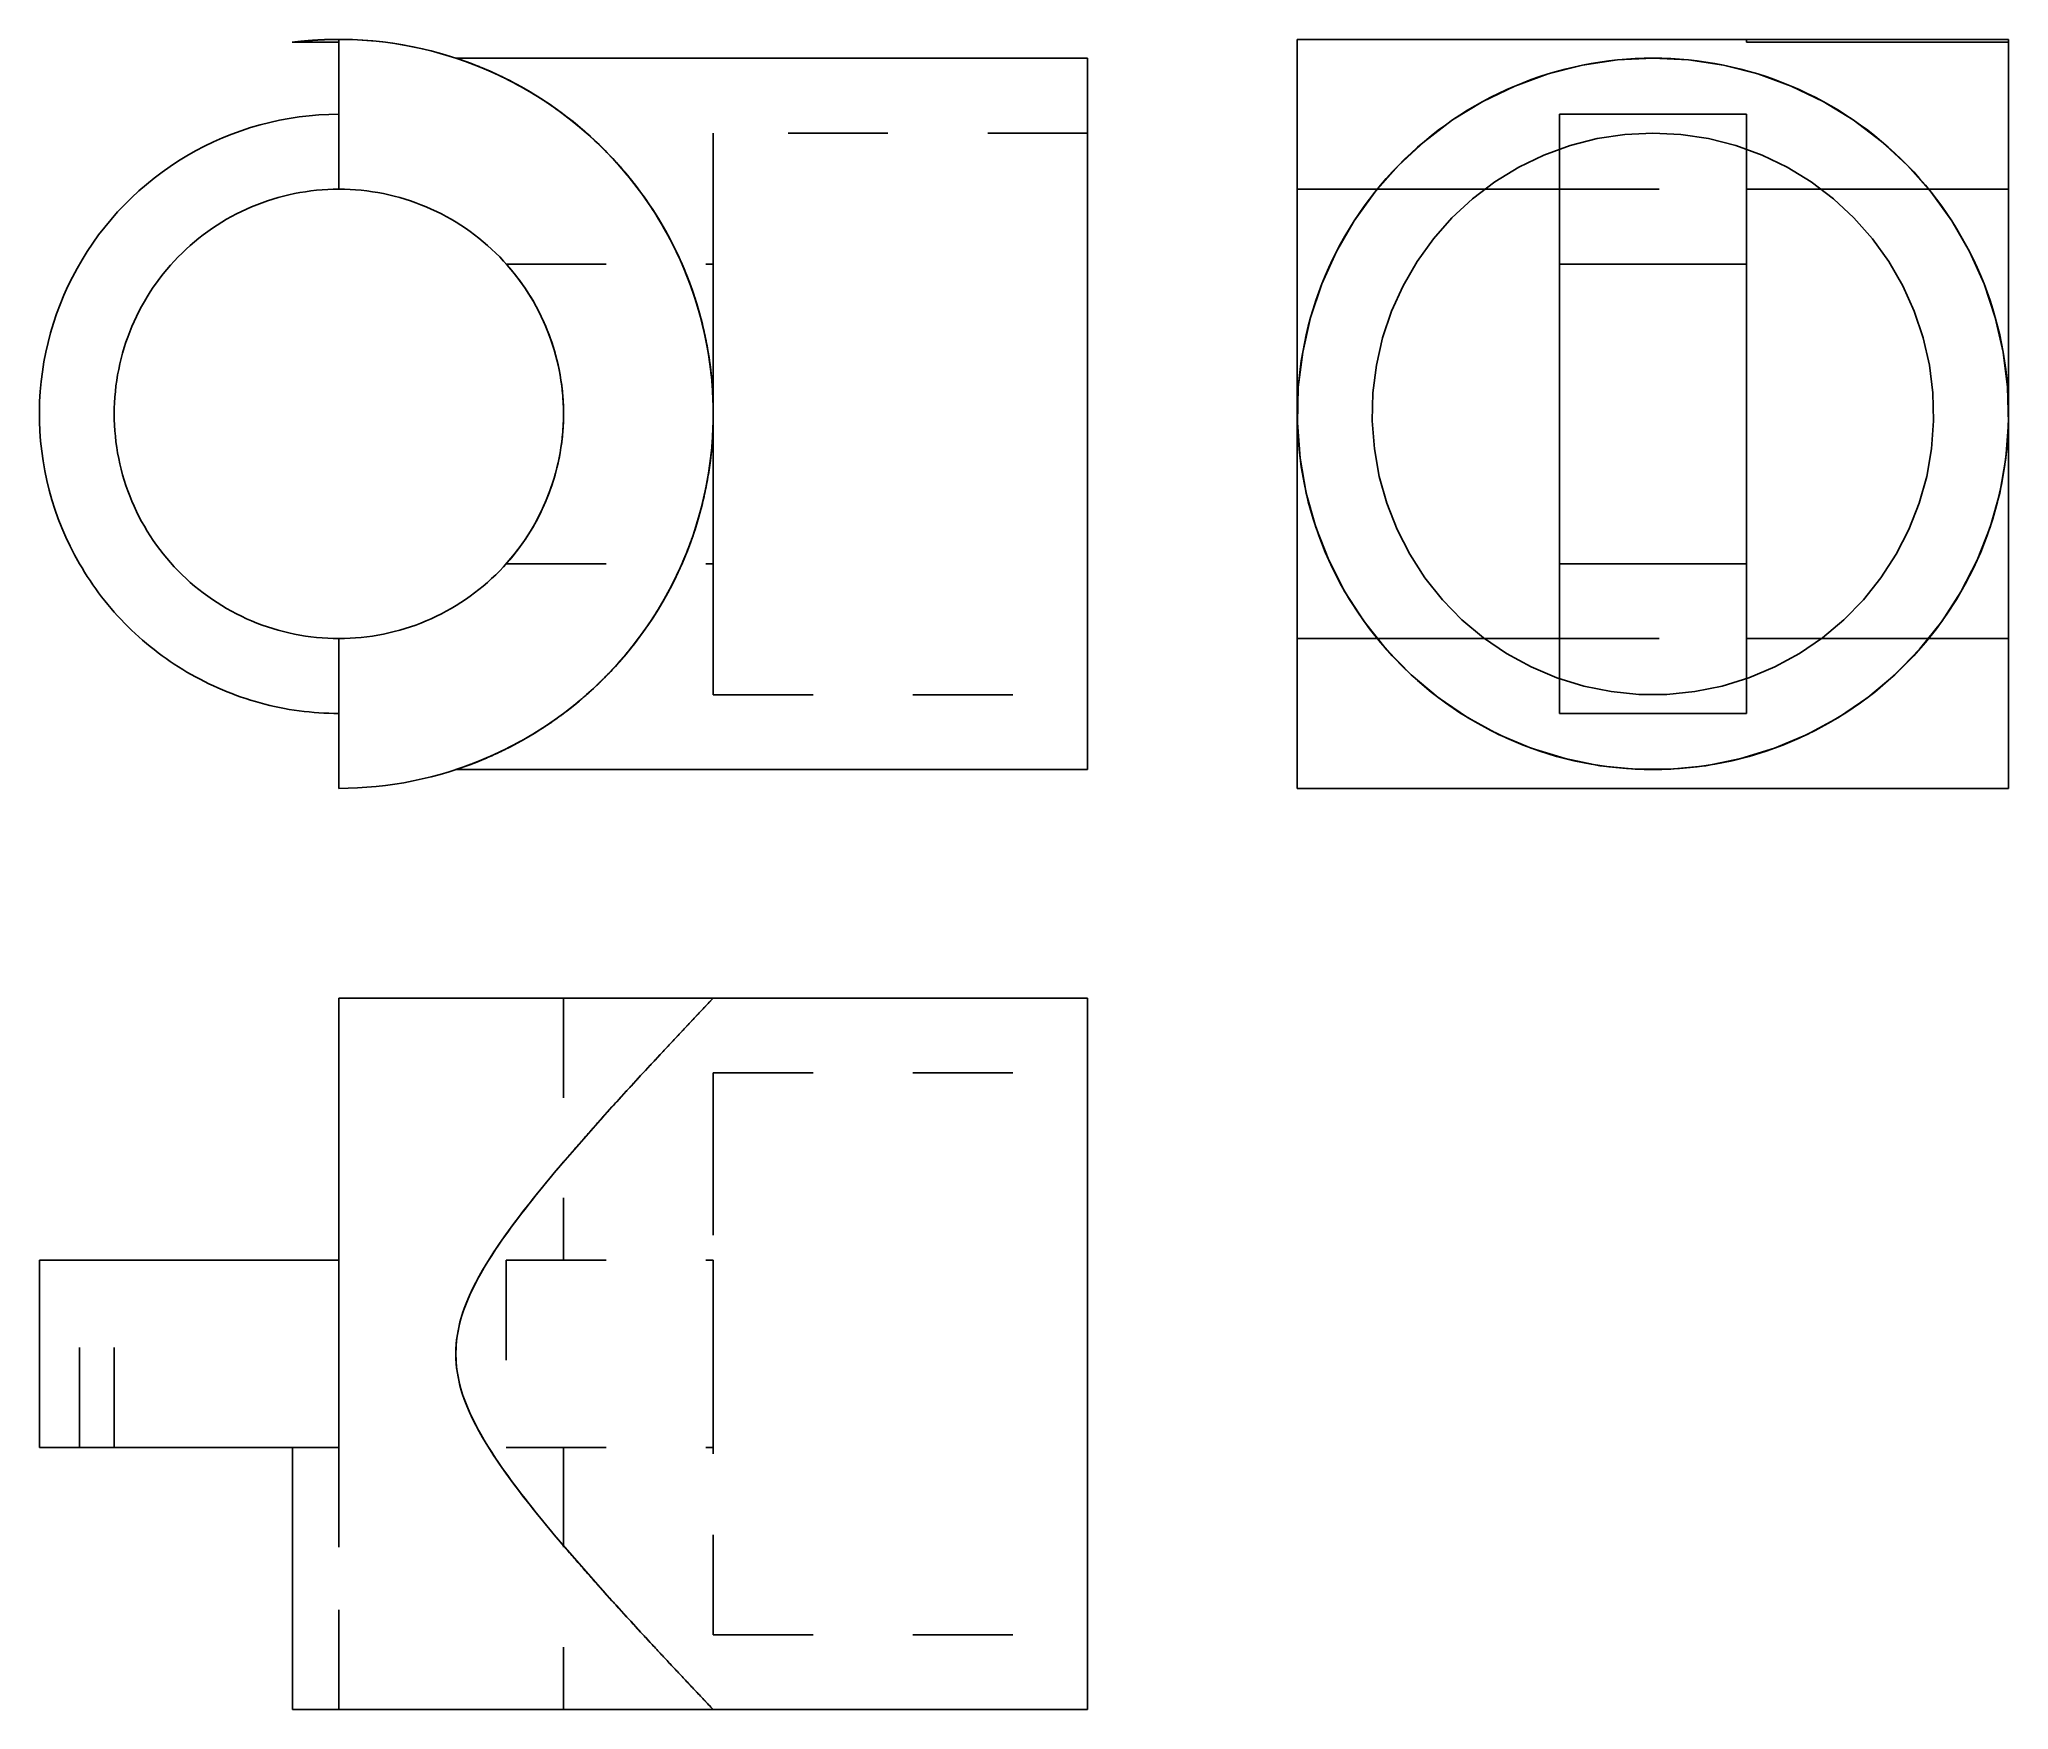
# Model space of a CAD drawing. Extents: x 0 to 1.97, y 0 to 1.67.
import ezdxf

# ---------------------------------------------------------------- set-up
doc = ezdxf.new("R2010")
doc.units = 0
doc.linetypes.add('HIDDEN', pattern=[0.052501, 0.035018, -0.017483])
for name, color, linetype in [('FRONT', 7, 'CONTINUOUS'), ('FRONT_HID', 7, 'HIDDEN'), ('LEFT', 7, 'CONTINUOUS'), ('LEFT_HID', 7, 'HIDDEN'), ('TOP', 7, 'CONTINUOUS'), ('TOP_HID', 7, 'HIDDEN')]:
    doc.layers.add(name, color=color, linetype=linetype)

msp = doc.modelspace()

# ---------------------------------------------------------------- linework, layer by layer
at = {"layer": 'FRONT'}
for p, q in [((0.254098, 1.669681), (0.253361, 1.66959)), ((0.29999, 1.66959), (0.253361, 1.66959)), ((0.254834, 1.669771), (0.254098, 1.669681)), ((0.255571, 1.66986), (0.254834, 1.669771)), ((0.256308, 1.669947), (0.255571, 1.66986)), ((0.257045, 1.670033), (0.256308, 1.669947)), ((0.257782, 1.670117), (0.257045, 1.670033)), ((0.25852, 1.6702), (0.257782, 1.670117)), ((0.259257, 1.670281), (0.25852, 1.6702)), ((0.259995, 1.670361), (0.259257, 1.670281)), ((0.260733, 1.67044), (0.259995, 1.670361)), ((0.261471, 1.670517), (0.260733, 1.67044)), ((0.262209, 1.670592), (0.261471, 1.670517)), ((0.262947, 1.670666), (0.262209, 1.670592)), ((0.263686, 1.670739), (0.262947, 1.670666)), ((0.264425, 1.67081), (0.263686, 1.670739)), ((0.265163, 1.670879), (0.264425, 1.67081)), ((0.265902, 1.670948), (0.265163, 1.670879)), ((0.266641, 1.671014), (0.265902, 1.670948)), ((0.267381, 1.67108), (0.266641, 1.671014)), ((0.26812, 1.671143), (0.267381, 1.67108)), ((0.268859, 1.671206), (0.26812, 1.671143)), ((0.269599, 1.671267), (0.268859, 1.671206)), ((0.270338, 1.671326), (0.269599, 1.671267)), ((0.271078, 1.671384), (0.270338, 1.671326)), ((0.271818, 1.67144), (0.271078, 1.671384)), ((0.272558, 1.671495), (0.271818, 1.67144)), ((0.273298, 1.671549), (0.272558, 1.671495)), ((0.274039, 1.671601), (0.273298, 1.671549)), ((0.274779, 1.671652), (0.274039, 1.671601)), ((0.275519, 1.671701), (0.274779, 1.671652)), ((0.27626, 1.671748), (0.275519, 1.671701)), ((0.277, 1.671795), (0.27626, 1.671748)), ((0.277741, 1.671839), (0.277, 1.671795)), ((0.278482, 1.671883), (0.277741, 1.671839)), ((0.279223, 1.671925), (0.278482, 1.671883)), ((0.279964, 1.671965), (0.279223, 1.671925)), ((0.280705, 1.672004), (0.279964, 1.671965)), ((0.281446, 1.672041), (0.280705, 1.672004)), ((0.282187, 1.672077), (0.281446, 1.672041)), ((0.282928, 1.672112), (0.282187, 1.672077)), ((0.28367, 1.672145), (0.282928, 1.672112)), ((0.284411, 1.672176), (0.28367, 1.672145)), ((0.285152, 1.672206), (0.284411, 1.672176)), ((0.285894, 1.672235), (0.285152, 1.672206)), ((0.286636, 1.672262), (0.285894, 1.672235)), ((0.287377, 1.672288), (0.286636, 1.672262)), ((0.288119, 1.672312), (0.287377, 1.672288)), ((0.28886, 1.672335), (0.288119, 1.672312)), ((0.289602, 1.672356), (0.28886, 1.672335)), ((0.290344, 1.672376), (0.289602, 1.672356)), ((0.291086, 1.672394), (0.290344, 1.672376)), ((0.291828, 1.672411), (0.291086, 1.672394)), ((0.29257, 1.672427), (0.291828, 1.672411)), ((0.293312, 1.672441), (0.29257, 1.672427)), ((0.294053, 1.672453), (0.293312, 1.672441)), ((0.294795, 1.672464), (0.294053, 1.672453)), ((0.295537, 1.672474), (0.294795, 1.672464)), ((0.296279, 1.672482), (0.295537, 1.672474)), ((0.297021, 1.672488), (0.296279, 1.672482)), ((0.297764, 1.672493), (0.297021, 1.672488)), ((0.298506, 1.672497), (0.297764, 1.672493)), ((0.299248, 1.672499), (0.298506, 1.672497)), ((0.29999, 1.6725), (0.299248, 1.672499)), ((0.309339, 1.672383), (0.29999, 1.6725)), ((0.29999, 1.66959), (0.29999, 1.6725)), ((0.29999, 1.5975), (0.29999, 1.66959)), ((0.318682, 1.672034), (0.309339, 1.672383)), ((0.328013, 1.671451), (0.318682, 1.672034)), ((0.337328, 1.670637), (0.328013, 1.671451)), ((0.346619, 1.66959), (0.337328, 1.670637)), ((0.355881, 1.668312), (0.346619, 1.66959)), ((0.365108, 1.666803), (0.355881, 1.668312)), ((0.374294, 1.665065), (0.365108, 1.666803)), ((0.383435, 1.663098), (0.374294, 1.665065)), ((0.392524, 1.660904), (0.383435, 1.663098)), ((0.401555, 1.658484), (0.392524, 1.660904)), ((0.410523, 1.65584), (0.401555, 1.658484)), ((0.419422, 1.652973), (0.410523, 1.65584)), ((0.417083, 1.65375), (1.04999, 1.65375)), ((0.417083, 1.65375), (0.418065, 1.653426)), ((0.418065, 1.653426), (0.419046, 1.653099)), ((0.419046, 1.653099), (0.420027, 1.652769)), ((0.428247, 1.649885), (0.419422, 1.652973)), ((0.420027, 1.652769), (0.421006, 1.652437)), ((0.421006, 1.652437), (0.421984, 1.652102)), ((0.421984, 1.652102), (0.422962, 1.651764)), ((0.422962, 1.651764), (0.423938, 1.651423)), ((0.423938, 1.651423), (0.424914, 1.65108)), ((0.424914, 1.65108), (0.425888, 1.650734)), ((0.425888, 1.650734), (0.426862, 1.650386)), ((0.426862, 1.650386), (0.427835, 1.650035)), ((0.427835, 1.650035), (0.428806, 1.649681)), ((0.436993, 1.646578), (0.428247, 1.649885)), ((0.428806, 1.649681), (0.429777, 1.649324)), ((0.429777, 1.649324), (0.430747, 1.648965)), ((0.430747, 1.648965), (0.431716, 1.648603)), ((0.431716, 1.648603), (0.432683, 1.648238)), ((0.432683, 1.648238), (0.43365, 1.647871)), ((0.43365, 1.647871), (0.434616, 1.647501)), ((0.434616, 1.647501), (0.43558, 1.647129)), ((0.43558, 1.647129), (0.436544, 1.646753)), ((0.436544, 1.646753), (0.437507, 1.646375)), ((0.445653, 1.643054), (0.436993, 1.646578)), ((0.437507, 1.646375), (0.438468, 1.645995)), ((0.438468, 1.645995), (0.439429, 1.645612)), ((0.439429, 1.645612), (0.440388, 1.645226)), ((0.440388, 1.645226), (0.441347, 1.644837)), ((0.441347, 1.644837), (0.442304, 1.644446)), ((0.442304, 1.644446), (0.44326, 1.644052)), ((0.44326, 1.644052), (0.444215, 1.643656)), ((0.444215, 1.643656), (0.445169, 1.643257)), ((0.445169, 1.643257), (0.446122, 1.642855)), ((0.454222, 1.639315), (0.445653, 1.643054)), ((0.446122, 1.642855), (0.447074, 1.642451)), ((0.447074, 1.642451), (0.448025, 1.642044)), ((0.448025, 1.642044), (0.448975, 1.641634)), ((0.448975, 1.641634), (0.449923, 1.641222)), ((0.449923, 1.641222), (0.45087, 1.640807)), ((0.45087, 1.640807), (0.451817, 1.64039)), ((0.451817, 1.64039), (0.452762, 1.63997)), ((0.452762, 1.63997), (0.453705, 1.639547)), ((0.453705, 1.639547), (0.454648, 1.639122)), ((0.462696, 1.635363), (0.454222, 1.639315)), ((0.454648, 1.639122), (0.45559, 1.638694)), ((0.45559, 1.638694), (0.45653, 1.638264)), ((0.45653, 1.638264), (0.457469, 1.637831)), ((0.457469, 1.637831), (0.458407, 1.637396)), ((0.458407, 1.637396), (0.459344, 1.636957)), ((1.04999, 0.94125), (1.04999, 1.65375)), ((0.459344, 1.636957), (0.460279, 1.636517)), ((0.460279, 1.636517), (0.461214, 1.636073)), ((0.461214, 1.636073), (0.462147, 1.635627)), ((0.462147, 1.635627), (0.463078, 1.635179)), ((0.471069, 1.631202), (0.462696, 1.635363)), ((0.463078, 1.635179), (0.464009, 1.634728)), ((0.464009, 1.634728), (0.464938, 1.634274)), ((0.464938, 1.634274), (0.465867, 1.633818)), ((0.465867, 1.633818), (0.466793, 1.633359)), ((0.466793, 1.633359), (0.467719, 1.632898)), ((0.467719, 1.632898), (0.468643, 1.632434)), ((0.468643, 1.632434), (0.469566, 1.631968)), ((0.469566, 1.631968), (0.470488, 1.631499)), ((0.470488, 1.631499), (0.471408, 1.631028)), ((0.479335, 1.626833), (0.471069, 1.631202)), ((0.471408, 1.631028), (0.472328, 1.630554)), ((0.472328, 1.630554), (0.473245, 1.630077)), ((0.473245, 1.630077), (0.474162, 1.629598)), ((0.474162, 1.629598), (0.475077, 1.629116)), ((0.475077, 1.629116), (0.475991, 1.628632)), ((0.475991, 1.628632), (0.476903, 1.628146)), ((0.48749, 1.62226), (0.479335, 1.626833)), ((0.495528, 1.617484), (0.48749, 1.62226)), ((0.492159, 1.619519), (0.49257, 1.619273)), ((0.49257, 1.619273), (0.492981, 1.619026)), ((0.492981, 1.619026), (0.493392, 1.618779)), ((0.493392, 1.618779), (0.493803, 1.618532)), ((0.493803, 1.618532), (0.494213, 1.618284)), ((0.494213, 1.618284), (0.494623, 1.618035)), ((0.494623, 1.618035), (0.495033, 1.617786)), ((0.495033, 1.617786), (0.495442, 1.617536)), ((0.495442, 1.617536), (0.495851, 1.617286)), ((0.503445, 1.61251), (0.495528, 1.617484)), ((0.495851, 1.617286), (0.49626, 1.617036)), ((0.49626, 1.617036), (0.496668, 1.616784)), ((0.496668, 1.616784), (0.497076, 1.616533)), ((0.497076, 1.616533), (0.497484, 1.616281)), ((0.497484, 1.616281), (0.497891, 1.616028)), ((0.497891, 1.616028), (0.498298, 1.615775)), ((0.498298, 1.615775), (0.498705, 1.615521)), ((0.498705, 1.615521), (0.499111, 1.615266)), ((0.499111, 1.615266), (0.499518, 1.615012)), ((0.499518, 1.615012), (0.499923, 1.614756)), ((0.499923, 1.614756), (0.500329, 1.6145)), ((0.500329, 1.6145), (0.500734, 1.614244)), ((0.500734, 1.614244), (0.501139, 1.613987)), ((0.501139, 1.613987), (0.501543, 1.61373)), ((0.501543, 1.61373), (0.501947, 1.613472)), ((0.501947, 1.613472), (0.502351, 1.613213)), ((0.502351, 1.613213), (0.502754, 1.612954)), ((0.502754, 1.612954), (0.503158, 1.612695)), ((0.503158, 1.612695), (0.50356, 1.612435)), ((0.511235, 1.60734), (0.503445, 1.61251)), ((0.50356, 1.612435), (0.503963, 1.612174)), ((0.503963, 1.612174), (0.504365, 1.611913)), ((0.504365, 1.611913), (0.504767, 1.611652)), ((0.504767, 1.611652), (0.505168, 1.61139)), ((0.505168, 1.61139), (0.505569, 1.611127)), ((0.505569, 1.611127), (0.50597, 1.610864)), ((0.50597, 1.610864), (0.506371, 1.6106)), ((0.506371, 1.6106), (0.506771, 1.610336)), ((0.506771, 1.610336), (0.507171, 1.610072)), ((0.507171, 1.610072), (0.50757, 1.609807)), ((0.50757, 1.609807), (0.507969, 1.609541)), ((0.507969, 1.609541), (0.508368, 1.609275)), ((0.508368, 1.609275), (0.508766, 1.609008)), ((0.508766, 1.609008), (0.509164, 1.608741)), ((0.509164, 1.608741), (0.509562, 1.608473)), ((0.509562, 1.608473), (0.509959, 1.608205)), ((0.509959, 1.608205), (0.510357, 1.607936)), ((0.510357, 1.607936), (0.510753, 1.607667)), ((0.510753, 1.607667), (0.51115, 1.607398)), ((0.51115, 1.607398), (0.511546, 1.607127)), ((0.518894, 1.601977), (0.511235, 1.60734)), ((0.511546, 1.607127), (0.511941, 1.606857)), ((0.511941, 1.606857), (0.512337, 1.606585)), ((0.512337, 1.606585), (0.512732, 1.606314)), ((0.512732, 1.606314), (0.513126, 1.606041)), ((0.513126, 1.606041), (0.513521, 1.605769)), ((0.513521, 1.605769), (0.513914, 1.605495)), ((0.513914, 1.605495), (0.514308, 1.605222)), ((0.514308, 1.605222), (0.514701, 1.604947)), ((0.514701, 1.604947), (0.515094, 1.604673)), ((0.515094, 1.604673), (0.515487, 1.604397)), ((0.515487, 1.604397), (0.515879, 1.604122)), ((0.515879, 1.604122), (0.516271, 1.603845)), ((0.516271, 1.603845), (0.516662, 1.603569)), ((0.516662, 1.603569), (0.517053, 1.603291)), ((0.517053, 1.603291), (0.517444, 1.603014)), ((0.517782, 1.602773), (0.518459, 1.602289)), ((0.526416, 1.596425), (0.518894, 1.601977)), ((0.202084, 1.581074), (0.192712, 1.577663)), ((0.211563, 1.584172), (0.202084, 1.581074)), ((0.22114, 1.586953), (0.211563, 1.584172)), ((0.230805, 1.589413), (0.22114, 1.586953)), ((0.240546, 1.591552), (0.230805, 1.589413)), ((0.250352, 1.593365), (0.240546, 1.591552)), ((0.260214, 1.594851), (0.250352, 1.593365)), ((0.270119, 1.596009), (0.260214, 1.594851)), ((0.280058, 1.596837), (0.270119, 1.596009)), ((0.290018, 1.597334), (0.280058, 1.596837)), ((0.29999, 1.5975), (0.290018, 1.597334)), ((0.29999, 1.5225), (0.29999, 1.5975)), ((0.533798, 1.590687), (0.526416, 1.596425)), ((0.541035, 1.584767), (0.533798, 1.590687)), ((0.537374, 1.587799), (0.539551, 1.586005)), ((0.539551, 1.586005), (0.541714, 1.584196)), ((0.548122, 1.578668), (0.541035, 1.584767)), ((0.541714, 1.584196), (0.543863, 1.582369)), ((0.543863, 1.582369), (0.545999, 1.580527)), ((0.545999, 1.580527), (0.548121, 1.578669)), ((0.548121, 1.578669), (0.550228, 1.576795)), ((0.555054, 1.572394), (0.548122, 1.578668)), ((0.156513, 1.560966), (0.147836, 1.556052)), ((0.16535, 1.56559), (0.156513, 1.560966)), ((0.174335, 1.569917), (0.16535, 1.56559)), ((0.183459, 1.573943), (0.174335, 1.569917)), ((0.192712, 1.577663), (0.183459, 1.573943)), ((0.550228, 1.576795), (0.552322, 1.574905)), ((0.552322, 1.574905), (0.554401, 1.572999)), ((0.554401, 1.572999), (0.556466, 1.571078)), ((0.561828, 1.56595), (0.555054, 1.572394)), ((0.556466, 1.571078), (0.558516, 1.569141)), ((0.558516, 1.569141), (0.560552, 1.567189)), ((0.560552, 1.567189), (0.562573, 1.565222)), ((0.56844, 1.559339), (0.561828, 1.56595)), ((0.562573, 1.565222), (0.564579, 1.56324)), ((0.564579, 1.56324), (0.56657, 1.561242)), ((0.56657, 1.561242), (0.568546, 1.55923)), ((0.574884, 1.552565), (0.56844, 1.559339)), ((0.568546, 1.55923), (0.570507, 1.557203)), ((0.122848, 1.539618), (0.114899, 1.533596)), ((0.130994, 1.545372), (0.122848, 1.539618)), ((0.139326, 1.550852), (0.130994, 1.545372)), ((0.147836, 1.556052), (0.139326, 1.550852)), ((0.570507, 1.557203), (0.572452, 1.555161)), ((0.572452, 1.555161), (0.574383, 1.553104)), ((0.574383, 1.553104), (0.576297, 1.551033)), ((0.581158, 1.545632), (0.574884, 1.552565)), ((0.576297, 1.551033), (0.578196, 1.548948)), ((0.578196, 1.548948), (0.580079, 1.546849)), ((0.580079, 1.546849), (0.581947, 1.544735)), ((0.587256, 1.538545), (0.581158, 1.545632)), ((0.581947, 1.544735), (0.583798, 1.542607)), ((0.583798, 1.542607), (0.585634, 1.540466)), ((0.585634, 1.540466), (0.587453, 1.538311)), ((0.593176, 1.531309), (0.587256, 1.538545)), ((0.099621, 1.520777), (0.092311, 1.513994)), ((0.107153, 1.527313), (0.099621, 1.520777)), ((0.114899, 1.533596), (0.107153, 1.527313)), ((0.260919, 1.519082), (0.255407, 1.518039)), ((0.266455, 1.519987), (0.260919, 1.519082)), ((0.272012, 1.520754), (0.266455, 1.519987)), ((0.277587, 1.521382), (0.272012, 1.520754)), ((0.283175, 1.521871), (0.277587, 1.521382)), ((0.288774, 1.52222), (0.283175, 1.521871)), ((0.29438, 1.52243), (0.288774, 1.52222)), ((0.29999, 1.5225), (0.29438, 1.52243)), ((0.305599, 1.52243), (0.29999, 1.5225)), ((0.311205, 1.52222), (0.305599, 1.52243)), ((0.316804, 1.521871), (0.311205, 1.52222)), ((0.322392, 1.521382), (0.316804, 1.521871)), ((0.327967, 1.520754), (0.322392, 1.521382)), ((0.333524, 1.519987), (0.327967, 1.520754)), ((0.33906, 1.519082), (0.333524, 1.519987)), ((0.344573, 1.518039), (0.33906, 1.519082)), ((0.587453, 1.538311), (0.589256, 1.536142)), ((0.589256, 1.536142), (0.591043, 1.53396)), ((0.591043, 1.53396), (0.592813, 1.531764)), ((0.592813, 1.531764), (0.594566, 1.529555)), ((0.598914, 1.523927), (0.593176, 1.531309)), ((0.594566, 1.529555), (0.596303, 1.527333)), ((0.596303, 1.527333), (0.598024, 1.525098)), ((0.598024, 1.525098), (0.599727, 1.52285)), ((0.604466, 1.516404), (0.598914, 1.523927)), ((0.599727, 1.52285), (0.601413, 1.520589)), ((0.601413, 1.520589), (0.603083, 1.518316)), ((0.078386, 1.499717), (0.071787, 1.49224)), ((0.08523, 1.506971), (0.078386, 1.499717)), ((0.092311, 1.513994), (0.08523, 1.506971)), ((0.202366, 1.500218), (0.197342, 1.497721)), ((0.20745, 1.502589), (0.202366, 1.500218)), ((0.212592, 1.504832), (0.20745, 1.502589)), ((0.217788, 1.506947), (0.212592, 1.504832)), ((0.223035, 1.508931), (0.217788, 1.506947)), ((0.22833, 1.510784), (0.223035, 1.508931)), ((0.23367, 1.512504), (0.22833, 1.510784)), ((0.239051, 1.51409), (0.23367, 1.512504)), ((0.244469, 1.515542), (0.239051, 1.51409)), ((0.249922, 1.516859), (0.244469, 1.515542)), ((0.255407, 1.518039), (0.249922, 1.516859)), ((0.350057, 1.516859), (0.344573, 1.518039)), ((0.35551, 1.515542), (0.350057, 1.516859)), ((0.360929, 1.51409), (0.35551, 1.515542)), ((0.36631, 1.512504), (0.360929, 1.51409)), ((0.371649, 1.510784), (0.36631, 1.512504)), ((0.376944, 1.508931), (0.371649, 1.510784)), ((0.382191, 1.506947), (0.376944, 1.508931)), ((0.387387, 1.504832), (0.382191, 1.506947)), ((0.392529, 1.502589), (0.387387, 1.504832)), ((0.397614, 1.500218), (0.392529, 1.502589)), ((0.402637, 1.497721), (0.397614, 1.500218)), ((0.603083, 1.518316), (0.604735, 1.51603)), ((0.609829, 1.508745), (0.604466, 1.516404)), ((0.604735, 1.51603), (0.60637, 1.513732)), ((0.60637, 1.513732), (0.607987, 1.511422)), ((0.607987, 1.511422), (0.609587, 1.509099)), ((0.609587, 1.509099), (0.61117, 1.506765)), ((0.614999, 1.500955), (0.609829, 1.508745)), ((0.61117, 1.506765), (0.612735, 1.504418)), ((0.612735, 1.504418), (0.614283, 1.50206)), ((0.614283, 1.50206), (0.615812, 1.499691)), ((0.619974, 1.493038), (0.614999, 1.500955)), ((0.615812, 1.499691), (0.617324, 1.49731)), ((0.06544, 1.484547), (0.059353, 1.476648)), ((0.071787, 1.49224), (0.06544, 1.484547)), ((0.168647, 1.480186), (0.164134, 1.476855)), ((0.173243, 1.483404), (0.168647, 1.480186)), ((0.177917, 1.486506), (0.173243, 1.483404)), ((0.182667, 1.48949), (0.177917, 1.486506)), ((0.18749, 1.492356), (0.182667, 1.48949)), ((0.192383, 1.4951), (0.18749, 1.492356)), ((0.197342, 1.497721), (0.192383, 1.4951)), ((0.407597, 1.4951), (0.402637, 1.497721)), ((0.41249, 1.492356), (0.407597, 1.4951)), ((0.417313, 1.48949), (0.41249, 1.492356)), ((0.422063, 1.486506), (0.417313, 1.48949)), ((0.426737, 1.483404), (0.422063, 1.486506)), ((0.431332, 1.480186), (0.426737, 1.483404)), ((0.435846, 1.476855), (0.431332, 1.480186)), ((0.617324, 1.49731), (0.618818, 1.494918)), ((0.618818, 1.494918), (0.620293, 1.492514)), ((0.624749, 1.485), (0.619974, 1.493038)), ((0.620293, 1.492514), (0.621751, 1.4901)), ((0.621751, 1.4901), (0.62319, 1.487674)), ((0.62319, 1.487674), (0.624612, 1.485238)), ((0.624612, 1.485238), (0.626014, 1.482791)), ((0.629323, 1.476845), (0.624749, 1.485)), ((0.626014, 1.482791), (0.627399, 1.480334)), ((0.627399, 1.480334), (0.628765, 1.477866)), ((0.047982, 1.460264), (0.042711, 1.451798)), ((0.053531, 1.46855), (0.047982, 1.460264)), ((0.059353, 1.476648), (0.053531, 1.46855)), ((0.146951, 1.462437), (0.142886, 1.45857)), ((0.15111, 1.466201), (0.146951, 1.462437)), ((0.155362, 1.46986), (0.15111, 1.466201)), ((0.159704, 1.473412), (0.155362, 1.46986)), ((0.164134, 1.476855), (0.159704, 1.473412)), ((0.440275, 1.473412), (0.435846, 1.476855)), ((0.444617, 1.46986), (0.440275, 1.473412)), ((0.448869, 1.466201), (0.444617, 1.46986)), ((0.453029, 1.462437), (0.448869, 1.466201)), ((0.457093, 1.45857), (0.453029, 1.462437)), ((0.628765, 1.477866), (0.630112, 1.475389)), ((0.633692, 1.468579), (0.629323, 1.476845)), ((0.630112, 1.475389), (0.63144, 1.472901)), ((0.63144, 1.472901), (0.63275, 1.470403)), ((0.63275, 1.470403), (0.634041, 1.467895)), ((0.637853, 1.460206), (0.633692, 1.468579)), ((0.634041, 1.467895), (0.635313, 1.465378)), ((0.635313, 1.465378), (0.636566, 1.462852)), ((0.636566, 1.462852), (0.6378, 1.460316)), ((0.6378, 1.460316), (0.639015, 1.45777)), ((0.641804, 1.451733), (0.637853, 1.460206)), ((0.037725, 1.443161), (0.033028, 1.434363)), ((0.042711, 1.451798), (0.037725, 1.443161)), ((0.12763, 1.442127), (0.124078, 1.437785)), ((0.131289, 1.446379), (0.12763, 1.442127)), ((0.135053, 1.450539), (0.131289, 1.446379)), ((0.13892, 1.454603), (0.135053, 1.450539)), ((0.142886, 1.45857), (0.13892, 1.454603)), ((0.46106, 1.454603), (0.457093, 1.45857)), ((0.464926, 1.450539), (0.46106, 1.454603)), ((0.46869, 1.446379), (0.464926, 1.450539)), ((0.47235, 1.442127), (0.46869, 1.446379)), ((0.475902, 1.437785), (0.47235, 1.442127)), ((0.639015, 1.45777), (0.640211, 1.455216)), ((0.640211, 1.455216), (0.641388, 1.452653)), ((0.641388, 1.452653), (0.642545, 1.450081)), ((0.645543, 1.443163), (0.641804, 1.451733)), ((0.642545, 1.450081), (0.643683, 1.4475)), ((0.649067, 1.434503), (0.645543, 1.443163)), ((0.028627, 1.425414), (0.024525, 1.416324)), ((0.033028, 1.434363), (0.028627, 1.425414)), ((0.114086, 1.424247), (0.110984, 1.419573)), ((0.117304, 1.428842), (0.114086, 1.424247)), ((0.120635, 1.433356), (0.117304, 1.428842)), ((0.124078, 1.437785), (0.120635, 1.433356)), ((0.479344, 1.433356), (0.475902, 1.437785)), ((0.482676, 1.428842), (0.479344, 1.433356)), ((0.485893, 1.424247), (0.482676, 1.428842)), ((0.488995, 1.419573), (0.485893, 1.424247)), ((0.652374, 1.425758), (0.649067, 1.434503)), ((0.655462, 1.416932), (0.652374, 1.425758)), ((0.020728, 1.407102), (0.017239, 1.39776)), ((0.024525, 1.416324), (0.020728, 1.407102)), ((0.10239, 1.405107), (0.099769, 1.400147)), ((0.105134, 1.41), (0.10239, 1.405107)), ((0.107999, 1.414823), (0.105134, 1.41)), ((0.110984, 1.419573), (0.107999, 1.414823)), ((0.49198, 1.414823), (0.488995, 1.419573)), ((0.494845, 1.41), (0.49198, 1.414823)), ((0.49759, 1.405107), (0.494845, 1.41)), ((0.500211, 1.400147), (0.49759, 1.405107)), ((0.658329, 1.408033), (0.655462, 1.416932)), ((0.660974, 1.399065), (0.658329, 1.408033)), ((0.014063, 1.388306), (0.011202, 1.378752)), ((0.017239, 1.39776), (0.014063, 1.388306)), ((0.092658, 1.384898), (0.090543, 1.379702)), ((0.094901, 1.39004), (0.092658, 1.384898)), ((0.097272, 1.395124), (0.094901, 1.39004)), ((0.099769, 1.400147), (0.097272, 1.395124)), ((0.502708, 1.395124), (0.500211, 1.400147)), ((0.505078, 1.39004), (0.502708, 1.395124)), ((0.507322, 1.384898), (0.505078, 1.39004)), ((0.509436, 1.379702), (0.507322, 1.384898)), ((0.663394, 1.390034), (0.660974, 1.399065)), ((0.665588, 1.380945), (0.663394, 1.390034)), ((0.667554, 1.371805), (0.665588, 1.380945)), ((0.008661, 1.369108), (0.006442, 1.359386)), ((0.011202, 1.378752), (0.008661, 1.369108)), ((0.084986, 1.36382), (0.083399, 1.358439)), ((0.086706, 1.36916), (0.084986, 1.36382)), ((0.088559, 1.374455), (0.086706, 1.36916)), ((0.090543, 1.379702), (0.088559, 1.374455)), ((0.51142, 1.374455), (0.509436, 1.379702)), ((0.513273, 1.36916), (0.51142, 1.374455)), ((0.514994, 1.36382), (0.513273, 1.36916)), ((0.51658, 1.358439), (0.514994, 1.36382)), ((0.669293, 1.362618), (0.667554, 1.371805)), ((0.670801, 1.353391), (0.669293, 1.362618)), ((0.004547, 1.349594), (0.002979, 1.339746)), ((0.006442, 1.359386), (0.004547, 1.349594)), ((0.079451, 1.342083), (0.078408, 1.336571)), ((0.080631, 1.347567), (0.079451, 1.342083)), ((0.081947, 1.35302), (0.080631, 1.347567)), ((0.083399, 1.358439), (0.081947, 1.35302)), ((0.518032, 1.35302), (0.51658, 1.358439)), ((0.519348, 1.347567), (0.518032, 1.35302)), ((0.520528, 1.342083), (0.519348, 1.347567)), ((0.521571, 1.336571), (0.520528, 1.342083)), ((0.672079, 1.344129), (0.670801, 1.353391)), ((0.673126, 1.334838), (0.672079, 1.344129)), ((0.001739, 1.32985), (0.000829, 1.319919)), ((0.002979, 1.339746), (0.001739, 1.32985)), ((0.076736, 1.325477), (0.076108, 1.319903)), ((0.077503, 1.331035), (0.076736, 1.325477)), ((0.078408, 1.336571), (0.077503, 1.331035)), ((0.522477, 1.331035), (0.521571, 1.336571)), ((0.523243, 1.325477), (0.522477, 1.331035)), ((0.523872, 1.319903), (0.523243, 1.325477)), ((0.673941, 1.325524), (0.673126, 1.334838)), ((0.674524, 1.316192), (0.673941, 1.325524)), ((0.000249, 1.309963), (0, 1.299993)), ((0.000829, 1.319919), (0.000249, 1.309963)), ((0.07506, 1.303109), (0.07499, 1.2975)), ((0.075269, 1.308715), (0.07506, 1.303109)), ((0.075619, 1.314314), (0.075269, 1.308715)), ((0.076108, 1.319903), (0.075619, 1.314314)), ((0.524361, 1.314314), (0.523872, 1.319903)), ((0.52471, 1.308715), (0.524361, 1.314314)), ((0.52492, 1.303109), (0.52471, 1.308715)), ((0.52499, 1.2975), (0.52492, 1.303109)), ((0.674873, 1.306849), (0.674524, 1.316192)), ((0.67499, 1.2975), (0.674873, 1.306849)), ((0, 1.299993), (0.000083, 1.290021)), ((0.000083, 1.290021), (0.000497, 1.280057)), ((0.07499, 1.2975), (0.07506, 1.291891)), ((0.07506, 1.291891), (0.075269, 1.286285)), ((0.075269, 1.286285), (0.075619, 1.280686)), ((0.524361, 1.280686), (0.52471, 1.286285)), ((0.52471, 1.286285), (0.52492, 1.291891)), ((0.52492, 1.291891), (0.52499, 1.2975)), ((0.674524, 1.278808), (0.674873, 1.288151)), ((0.674873, 1.288151), (0.67499, 1.2975)), ((0.000497, 1.280057), (0.001242, 1.270112)), ((0.001242, 1.270112), (0.002318, 1.260197)), ((0.075619, 1.280686), (0.076108, 1.275097)), ((0.076108, 1.275097), (0.076736, 1.269523)), ((0.076736, 1.269523), (0.077503, 1.263965)), ((0.077503, 1.263965), (0.078408, 1.258429)), ((0.521571, 1.258429), (0.522477, 1.263965)), ((0.522477, 1.263965), (0.523243, 1.269523)), ((0.523243, 1.269523), (0.523872, 1.275097)), ((0.523872, 1.275097), (0.524361, 1.280686)), ((0.673126, 1.260162), (0.673941, 1.269476)), ((0.673941, 1.269476), (0.674524, 1.278808)), ((0.002318, 1.260197), (0.003722, 1.250323)), ((0.003722, 1.250323), (0.005454, 1.240502)), ((0.078408, 1.258429), (0.079451, 1.252917)), ((0.079451, 1.252917), (0.080631, 1.247433)), ((0.080631, 1.247433), (0.081947, 1.24198)), ((0.518032, 1.24198), (0.519348, 1.247433)), ((0.519348, 1.247433), (0.520528, 1.252917)), ((0.520528, 1.252917), (0.521571, 1.258429)), ((0.670801, 1.241609), (0.672079, 1.250871)), ((0.672079, 1.250871), (0.673126, 1.260162)), ((0.005454, 1.240502), (0.007511, 1.230744)), ((0.007511, 1.230744), (0.009892, 1.221059)), ((0.081947, 1.24198), (0.083399, 1.236561)), ((0.083399, 1.236561), (0.084986, 1.23118)), ((0.084986, 1.23118), (0.086706, 1.225841)), ((0.086706, 1.225841), (0.088559, 1.220545)), ((0.51142, 1.220545), (0.513273, 1.225841)), ((0.513273, 1.225841), (0.514994, 1.23118)), ((0.514994, 1.23118), (0.51658, 1.236561)), ((0.51658, 1.236561), (0.518032, 1.24198)), ((0.665588, 1.214055), (0.667554, 1.223195)), ((0.667554, 1.223195), (0.669293, 1.232382)), ((0.669293, 1.232382), (0.670801, 1.241609)), ((0.009892, 1.221059), (0.012593, 1.211459)), ((0.012593, 1.211459), (0.015611, 1.201954)), ((0.088559, 1.220545), (0.090543, 1.215298)), ((0.090543, 1.215298), (0.092658, 1.210102)), ((0.092658, 1.210102), (0.094901, 1.20496)), ((0.094901, 1.20496), (0.097272, 1.199876)), ((0.502708, 1.199876), (0.505078, 1.20496)), ((0.505078, 1.20496), (0.507322, 1.210102)), ((0.507322, 1.210102), (0.509436, 1.215298)), ((0.509436, 1.215298), (0.51142, 1.220545)), ((0.660974, 1.195935), (0.663394, 1.204966)), ((0.663394, 1.204966), (0.665588, 1.214055)), ((0.015611, 1.201954), (0.018944, 1.192555)), ((0.018944, 1.192555), (0.022588, 1.183271)), ((0.097272, 1.199876), (0.099769, 1.194853)), ((0.099769, 1.194853), (0.10239, 1.189893)), ((0.10239, 1.189893), (0.105134, 1.185)), ((0.105134, 1.185), (0.107999, 1.180177)), ((0.49198, 1.180177), (0.494845, 1.185)), ((0.494845, 1.185), (0.49759, 1.189893)), ((0.49759, 1.189893), (0.500211, 1.194853)), ((0.500211, 1.194853), (0.502708, 1.199876)), ((0.655462, 1.178068), (0.658329, 1.186967)), ((0.658329, 1.186967), (0.660974, 1.195935)), ((0.022588, 1.183271), (0.026538, 1.174114)), ((0.026538, 1.174114), (0.03079, 1.165093)), ((0.03079, 1.165093), (0.03534, 1.156218)), ((0.107999, 1.180177), (0.110984, 1.175427)), ((0.110984, 1.175427), (0.114086, 1.170753)), ((0.114086, 1.170753), (0.117304, 1.166158)), ((0.117304, 1.166158), (0.120635, 1.161644)), ((0.479344, 1.161644), (0.482676, 1.166158)), ((0.482676, 1.166158), (0.485893, 1.170753)), ((0.485893, 1.170753), (0.488995, 1.175427)), ((0.488995, 1.175427), (0.49198, 1.180177)), ((0.649067, 1.160497), (0.652374, 1.169242)), ((0.652374, 1.169242), (0.655462, 1.178068)), ((0.03534, 1.156218), (0.040182, 1.1475)), ((0.040182, 1.1475), (0.042711, 1.143202)), ((0.120635, 1.161644), (0.124078, 1.157215)), ((0.124078, 1.157215), (0.12763, 1.152873)), ((0.12763, 1.152873), (0.131289, 1.148621)), ((0.131289, 1.148621), (0.135053, 1.144461)), ((0.135053, 1.144461), (0.13892, 1.140397)), ((0.46106, 1.140397), (0.464926, 1.144461)), ((0.464926, 1.144461), (0.46869, 1.148621)), ((0.46869, 1.148621), (0.47235, 1.152873)), ((0.47235, 1.152873), (0.475902, 1.157215)), ((0.475902, 1.157215), (0.479344, 1.161644)), ((0.641804, 1.143267), (0.645543, 1.151837)), ((0.642764, 1.145413), (0.641833, 1.143332)), ((0.643683, 1.1475), (0.642764, 1.145413)), ((0.645543, 1.151837), (0.649067, 1.160497)), ((0.042711, 1.143202), (0.045311, 1.138947)), ((0.045311, 1.138947), (0.047982, 1.134736)), ((0.047982, 1.134736), (0.050722, 1.13057)), ((0.050722, 1.13057), (0.053531, 1.12645)), ((0.053531, 1.12645), (0.056408, 1.122377)), ((0.13892, 1.140397), (0.142886, 1.13643)), ((0.142886, 1.13643), (0.146951, 1.132563)), ((0.146951, 1.132563), (0.15111, 1.128799)), ((0.15111, 1.128799), (0.155362, 1.12514)), ((0.155362, 1.12514), (0.159704, 1.121588)), ((0.440275, 1.121588), (0.444617, 1.12514)), ((0.444617, 1.12514), (0.448869, 1.128799)), ((0.448869, 1.128799), (0.453029, 1.132563)), ((0.453029, 1.132563), (0.457093, 1.13643)), ((0.457093, 1.13643), (0.46106, 1.140397)), ((0.629323, 1.118155), (0.633692, 1.126421)), ((0.632889, 1.124865), (0.631834, 1.122844)), ((0.633933, 1.126893), (0.632889, 1.124865)), ((0.633692, 1.126421), (0.637853, 1.134794)), ((0.634964, 1.128926), (0.633933, 1.126893)), ((0.635983, 1.130966), (0.634964, 1.128926)), ((0.636989, 1.133012), (0.635983, 1.130966)), ((0.637983, 1.135064), (0.636989, 1.133012)), ((0.637853, 1.134794), (0.641804, 1.143267)), ((0.638964, 1.137122), (0.637983, 1.135064)), ((0.639933, 1.139186), (0.638964, 1.137122)), ((0.64089, 1.141256), (0.639933, 1.139186)), ((0.641833, 1.143332), (0.64089, 1.141256)), ((0.056408, 1.122377), (0.059353, 1.118352)), ((0.059353, 1.118352), (0.062364, 1.114377)), ((0.062364, 1.114377), (0.06544, 1.110453)), ((0.06544, 1.110453), (0.068582, 1.10658)), ((0.068582, 1.10658), (0.071787, 1.10276)), ((0.159704, 1.121588), (0.164134, 1.118145)), ((0.164134, 1.118145), (0.168647, 1.114814)), ((0.168647, 1.114814), (0.173243, 1.111596)), ((0.173243, 1.111596), (0.177917, 1.108494)), ((0.177917, 1.108494), (0.182667, 1.10551)), ((0.182667, 1.10551), (0.18749, 1.102644)), ((0.41249, 1.102644), (0.417313, 1.10551)), ((0.417313, 1.10551), (0.422063, 1.108494)), ((0.422063, 1.108494), (0.426737, 1.111596)), ((0.426737, 1.111596), (0.431332, 1.114814)), ((0.431332, 1.114814), (0.435846, 1.118145)), ((0.435846, 1.118145), (0.440275, 1.121588)), ((0.619974, 1.101962), (0.624749, 1.11)), ((0.621784, 1.104955), (0.620607, 1.103002)), ((0.622949, 1.106916), (0.621784, 1.104955)), ((0.624102, 1.108883), (0.622949, 1.106916)), ((0.625242, 1.110857), (0.624102, 1.108883)), ((0.624749, 1.11), (0.629323, 1.118155)), ((0.626371, 1.112838), (0.625242, 1.110857)), ((0.627488, 1.114826), (0.626371, 1.112838)), ((0.628593, 1.116821), (0.627488, 1.114826)), ((0.629685, 1.118822), (0.628593, 1.116821)), ((0.630765, 1.12083), (0.629685, 1.118822)), ((0.631834, 1.122844), (0.630765, 1.12083)), ((0.071787, 1.10276), (0.075055, 1.098994)), ((0.075055, 1.098994), (0.078386, 1.095283)), ((0.078386, 1.095283), (0.081778, 1.091628)), ((0.081778, 1.091628), (0.08523, 1.088029)), ((0.08523, 1.088029), (0.088741, 1.084488)), ((0.18749, 1.102644), (0.192383, 1.0999)), ((0.192383, 1.0999), (0.197342, 1.097279)), ((0.197342, 1.097279), (0.202366, 1.094782)), ((0.202366, 1.094782), (0.20745, 1.092411)), ((0.20745, 1.092411), (0.212592, 1.090168)), ((0.212592, 1.090168), (0.217788, 1.088053)), ((0.217788, 1.088053), (0.223035, 1.086069)), ((0.223035, 1.086069), (0.22833, 1.084216)), ((0.371649, 1.084216), (0.376944, 1.086069)), ((0.376944, 1.086069), (0.382191, 1.088053)), ((0.382191, 1.088053), (0.387387, 1.090168)), ((0.387387, 1.090168), (0.392529, 1.092411)), ((0.392529, 1.092411), (0.397614, 1.094782)), ((0.397614, 1.094782), (0.402637, 1.097279)), ((0.402637, 1.097279), (0.407597, 1.0999)), ((0.407597, 1.0999), (0.41249, 1.102644)), ((0.604466, 1.078596), (0.609829, 1.086255)), ((0.609489, 1.085757), (0.608196, 1.083879)), ((0.610771, 1.087643), (0.609489, 1.085757)), ((0.609829, 1.086255), (0.614999, 1.094045)), ((0.612041, 1.089536), (0.610771, 1.087643)), ((0.6133, 1.091438), (0.612041, 1.089536)), ((0.614547, 1.093346), (0.6133, 1.091438)), ((0.615783, 1.095263), (0.614547, 1.093346)), ((0.614999, 1.094045), (0.619974, 1.101962)), ((0.617006, 1.097187), (0.615783, 1.095263)), ((0.618218, 1.099118), (0.617006, 1.097187)), ((0.619419, 1.101057), (0.618218, 1.099118)), ((0.620607, 1.103002), (0.619419, 1.101057)), ((0.088741, 1.084488), (0.092311, 1.081006)), ((0.092311, 1.081006), (0.095938, 1.077584)), ((0.095938, 1.077584), (0.099621, 1.074223)), ((0.099621, 1.074223), (0.10336, 1.070924)), ((0.10336, 1.070924), (0.107153, 1.067687)), ((0.107153, 1.067687), (0.111, 1.064513)), ((0.22833, 1.084216), (0.23367, 1.082496)), ((0.23367, 1.082496), (0.239051, 1.08091)), ((0.239051, 1.08091), (0.244469, 1.079458)), ((0.244469, 1.079458), (0.249922, 1.078141)), ((0.249922, 1.078141), (0.255407, 1.076961)), ((0.255407, 1.076961), (0.260919, 1.075918)), ((0.260919, 1.075918), (0.266455, 1.075013)), ((0.266455, 1.075013), (0.272012, 1.074246)), ((0.272012, 1.074246), (0.277587, 1.073618)), ((0.277587, 1.073618), (0.283175, 1.073129)), ((0.283175, 1.073129), (0.288774, 1.07278)), ((0.288774, 1.07278), (0.29438, 1.07257)), ((0.29438, 1.07257), (0.29999, 1.0725)), ((0.29999, 1.0725), (0.305599, 1.07257)), ((0.29999, 0.9975), (0.29999, 1.0725)), ((0.305599, 1.07257), (0.311205, 1.07278)), ((0.311205, 1.07278), (0.316804, 1.073129)), ((0.316804, 1.073129), (0.322392, 1.073618)), ((0.322392, 1.073618), (0.327967, 1.074246)), ((0.327967, 1.074246), (0.333524, 1.075013)), ((0.333524, 1.075013), (0.33906, 1.075918)), ((0.33906, 1.075918), (0.344573, 1.076961)), ((0.344573, 1.076961), (0.350057, 1.078141)), ((0.350057, 1.078141), (0.35551, 1.079458)), ((0.35551, 1.079458), (0.360929, 1.08091)), ((0.360929, 1.08091), (0.36631, 1.082496)), ((0.36631, 1.082496), (0.371649, 1.084216)), ((0.593176, 1.063691), (0.598914, 1.071073)), ((0.594646, 1.065546), (0.59323, 1.063758)), ((0.596051, 1.067342), (0.594646, 1.065546)), ((0.597445, 1.069146), (0.596051, 1.067342)), ((0.598828, 1.070959), (0.597445, 1.069146)), ((0.600199, 1.07278), (0.598828, 1.070959)), ((0.598914, 1.071073), (0.604466, 1.078596)), ((0.60156, 1.07461), (0.600199, 1.07278)), ((0.60291, 1.076447), (0.60156, 1.07461)), ((0.604248, 1.078293), (0.60291, 1.076447)), ((0.605576, 1.080147), (0.604248, 1.078293)), ((0.606891, 1.082009), (0.605576, 1.080147)), ((0.608196, 1.083879), (0.606891, 1.082009)), ((0.111, 1.064513), (0.114898, 1.061404)), ((0.114898, 1.061404), (0.118848, 1.05836)), ((0.118848, 1.05836), (0.122848, 1.055382)), ((0.122848, 1.055382), (0.126897, 1.052472)), ((0.126897, 1.052472), (0.130994, 1.049628)), ((0.130994, 1.049628), (0.135137, 1.046854)), ((0.135137, 1.046854), (0.139326, 1.044148)), ((0.574884, 1.042435), (0.581158, 1.049368)), ((0.578485, 1.046371), (0.576953, 1.044683)), ((0.580006, 1.048069), (0.578485, 1.046371)), ((0.581518, 1.049777), (0.580006, 1.048069)), ((0.581158, 1.049368), (0.587256, 1.056455)), ((0.583019, 1.051493), (0.581518, 1.049777)), ((0.584509, 1.053218), (0.583019, 1.051493)), ((0.585989, 1.054953), (0.584509, 1.053218)), ((0.587459, 1.056696), (0.585989, 1.054953)), ((0.587256, 1.056455), (0.593176, 1.063691)), ((0.588918, 1.058449), (0.587459, 1.056696)), ((0.590366, 1.06021), (0.588918, 1.058449)), ((0.591803, 1.06198), (0.590366, 1.06021)), ((0.59323, 1.063758), (0.591803, 1.06198)), ((0.139326, 1.044148), (0.143559, 1.041513)), ((0.143559, 1.041513), (0.147836, 1.038948)), ((0.147836, 1.038948), (0.152154, 1.036455)), ((0.152154, 1.036455), (0.156513, 1.034034)), ((0.156513, 1.034034), (0.160912, 1.031685)), ((0.160912, 1.031685), (0.16535, 1.02941)), ((0.16535, 1.02941), (0.169825, 1.027209)), ((0.169825, 1.027209), (0.174335, 1.025083)), ((0.555054, 1.022606), (0.561828, 1.02905)), ((0.561828, 1.02905), (0.56844, 1.035661)), ((0.564332, 1.031515), (0.56271, 1.029913)), ((0.565945, 1.033127), (0.564332, 1.031515)), ((0.567547, 1.034749), (0.565945, 1.033127)), ((0.56914, 1.036381), (0.567547, 1.034749)), ((0.56844, 1.035661), (0.574884, 1.042435)), ((0.570722, 1.038022), (0.56914, 1.036381)), ((0.572295, 1.039673), (0.570722, 1.038022)), ((0.573858, 1.041334), (0.572295, 1.039673)), ((0.57541, 1.043003), (0.573858, 1.041334)), ((0.576953, 1.044683), (0.57541, 1.043003)), ((0.174335, 1.025083), (0.17888, 1.023032)), ((0.17888, 1.023032), (0.183459, 1.021057)), ((0.183459, 1.021057), (0.18807, 1.019158)), ((0.18807, 1.019158), (0.192712, 1.017337)), ((0.192712, 1.017337), (0.197384, 1.015592)), ((0.197384, 1.015592), (0.202083, 1.013926)), ((0.202083, 1.013926), (0.20681, 1.012338)), ((0.20681, 1.012338), (0.211563, 1.010828)), ((0.211563, 1.010828), (0.21634, 1.009398)), ((0.21634, 1.009398), (0.22114, 1.008047)), ((0.22114, 1.008047), (0.225962, 1.006777)), ((0.225962, 1.006777), (0.230805, 1.005587)), ((0.533798, 1.004313), (0.541035, 1.010233)), ((0.541035, 1.010233), (0.548122, 1.016332)), ((0.548122, 1.016332), (0.555054, 1.022606)), ((0.230805, 1.005587), (0.235666, 1.004477)), ((0.235666, 1.004477), (0.240546, 1.003448)), ((0.240546, 1.003448), (0.245442, 1.002501)), ((0.245442, 1.002501), (0.250352, 1.001635)), ((0.250352, 1.001635), (0.255277, 1.000851)), ((0.255277, 1.000851), (0.260214, 1.000149)), ((0.260214, 1.000149), (0.265162, 0.999529)), ((0.265162, 0.999529), (0.270119, 0.998991)), ((0.270119, 0.998991), (0.275085, 0.998536)), ((0.275085, 0.998536), (0.280058, 0.998163)), ((0.280058, 0.998163), (0.285036, 0.997873)), ((0.285036, 0.997873), (0.290018, 0.997666)), ((0.290018, 0.997666), (0.295003, 0.997541)), ((0.295003, 0.997541), (0.29999, 0.9975)), ((0.29999, 0.9225), (0.29999, 0.9975)), ((0.503445, 0.98249), (0.511235, 0.98766)), ((0.511263, 0.98768), (0.508584, 0.98587)), ((0.511235, 0.98766), (0.518894, 0.993023)), ((0.518894, 0.993023), (0.526416, 0.998575)), ((0.526416, 0.998575), (0.533798, 1.004313)), ((0.471069, 0.963798), (0.479335, 0.968167)), ((0.481965, 0.969613), (0.47171, 0.964128)), ((0.479335, 0.968167), (0.48749, 0.97274)), ((0.48749, 0.97274), (0.495528, 0.977516)), ((0.495528, 0.977516), (0.503445, 0.98249)), ((0.428247, 0.945115), (0.436993, 0.948422)), ((0.436993, 0.948422), (0.445653, 0.951946)), ((0.445653, 0.951946), (0.454222, 0.955685)), ((0.454222, 0.955685), (0.462696, 0.959637)), ((0.462696, 0.959637), (0.471069, 0.963798)), ((0.355881, 0.926688), (0.365108, 0.928197)), ((0.365108, 0.928197), (0.374294, 0.929935)), ((0.374294, 0.929935), (0.383435, 0.931902)), ((0.383435, 0.931902), (0.392524, 0.934096)), ((0.392524, 0.934096), (0.401555, 0.936516)), ((0.401555, 0.936516), (0.410523, 0.93916)), ((0.410523, 0.93916), (0.419422, 0.942027)), ((1.04999, 0.94125), (0.417083, 0.94125)), ((0.419422, 0.942027), (0.428247, 0.945115)), ((0.29999, 0.9225), (0.309339, 0.922617)), ((0.309339, 0.922617), (0.318682, 0.922966)), ((0.318682, 0.922966), (0.328013, 0.923549)), ((0.328013, 0.923549), (0.337328, 0.924363)), ((0.337328, 0.924363), (0.346619, 0.92541)), ((0.346619, 0.92541), (0.355881, 0.926688))]:
    msp.add_line(p, q, dxfattribs=at)
at = {"layer": 'FRONT_HID', "linetype": 'HIDDEN'}
for p, q in [((0.263391, 1.67071), (0.253361, 1.66959)), ((0.273447, 1.671559), (0.263391, 1.67071)), ((0.283522, 1.672138), (0.273447, 1.671559)), ((0.293609, 1.672446), (0.283522, 1.672138)), ((0.3037, 1.672482), (0.293609, 1.672446)), ((0.29999, 1.66959), (0.29999, 1.5225)), ((0.313789, 1.672246), (0.3037, 1.672482)), ((0.323868, 1.671739), (0.313789, 1.672246)), ((0.33393, 1.670961), (0.323868, 1.671739)), ((0.343967, 1.669912), (0.33393, 1.670961)), ((0.353972, 1.668594), (0.343967, 1.669912)), ((0.363939, 1.667007), (0.353972, 1.668594)), ((0.373858, 1.665153), (0.363939, 1.667007)), ((0.383725, 1.663032), (0.373858, 1.665153)), ((0.39353, 1.660646), (0.383725, 1.663032)), ((0.403268, 1.657998), (0.39353, 1.660646)), ((0.412932, 1.655088), (0.403268, 1.657998)), ((0.422513, 1.651919), (0.412932, 1.655088)), ((0.424146, 1.65135), (0.417083, 1.65375)), ((0.432006, 1.648494), (0.422513, 1.651919)), ((0.43116, 1.648811), (0.424146, 1.65135)), ((0.438123, 1.646132), (0.43116, 1.648811)), ((0.441403, 1.644815), (0.432006, 1.648494)), ((0.44503, 1.643315), (0.438123, 1.646132)), ((0.450697, 1.640883), (0.441403, 1.644815)), ((0.45188, 1.640362), (0.44503, 1.643315)), ((0.459883, 1.636704), (0.450697, 1.640883)), ((0.45867, 1.637273), (0.45188, 1.640362)), ((0.465397, 1.634049), (0.45867, 1.637273)), ((0.468952, 1.632278), (0.459883, 1.636704)), ((0.472059, 1.630692), (0.465397, 1.634049)), ((0.4779, 1.627611), (0.468952, 1.632278)), ((0.478652, 1.627204), (0.472059, 1.630692)), ((0.476903, 1.628146), (0.477149, 1.628014)), ((0.477149, 1.628014), (0.477394, 1.627883)), ((0.477394, 1.627883), (0.477639, 1.627751)), ((0.477639, 1.627751), (0.477884, 1.627619)), ((0.477884, 1.627619), (0.478129, 1.627487)), ((0.486718, 1.622704), (0.4779, 1.627611)), ((0.478129, 1.627487), (0.478373, 1.627355)), ((0.478373, 1.627355), (0.478618, 1.627222)), ((0.478618, 1.627222), (0.478863, 1.62709)), ((0.485175, 1.623585), (0.478652, 1.627204)), ((0.478863, 1.62709), (0.479107, 1.626957)), ((0.479107, 1.626957), (0.479352, 1.626824)), ((0.479352, 1.626824), (0.479596, 1.626691)), ((0.479596, 1.626691), (0.47984, 1.626558)), ((0.47984, 1.626558), (0.480084, 1.626424)), ((0.480084, 1.626424), (0.480328, 1.62629)), ((0.480328, 1.62629), (0.480572, 1.626156)), ((0.480572, 1.626156), (0.480816, 1.626022)), ((0.480816, 1.626022), (0.481059, 1.625888)), ((0.481059, 1.625888), (0.481303, 1.625754)), ((0.481303, 1.625754), (0.481546, 1.625619)), ((0.481546, 1.625619), (0.48179, 1.625484)), ((0.48179, 1.625484), (0.482033, 1.625349)), ((0.482033, 1.625349), (0.482276, 1.625214)), ((0.482276, 1.625214), (0.482519, 1.625079)), ((0.482519, 1.625079), (0.482762, 1.624943)), ((0.482762, 1.624943), (0.483005, 1.624808)), ((0.483005, 1.624808), (0.483248, 1.624672)), ((0.483248, 1.624672), (0.483491, 1.624536)), ((0.483491, 1.624536), (0.483733, 1.6244)), ((0.483733, 1.6244), (0.483976, 1.624263)), ((0.483976, 1.624263), (0.484218, 1.624127)), ((0.484218, 1.624127), (0.48446, 1.62399)), ((0.48446, 1.62399), (0.484702, 1.623853)), ((0.484702, 1.623853), (0.484945, 1.623716)), ((0.484945, 1.623716), (0.485187, 1.623578)), ((0.491625, 1.619837), (0.485175, 1.623585)), ((0.485187, 1.623578), (0.485428, 1.623441)), ((0.485428, 1.623441), (0.48567, 1.623303)), ((0.48567, 1.623303), (0.485912, 1.623165)), ((0.485912, 1.623165), (0.486153, 1.623027)), ((0.486153, 1.623027), (0.486395, 1.622889)), ((0.486395, 1.622889), (0.486636, 1.622751)), ((0.486636, 1.622751), (0.486877, 1.622612)), ((0.495401, 1.617561), (0.486718, 1.622704)), ((0.486877, 1.622612), (0.487119, 1.622474)), ((0.487119, 1.622474), (0.48736, 1.622335)), ((0.48736, 1.622335), (0.487601, 1.622195)), ((0.487601, 1.622195), (0.487841, 1.622056)), ((0.487841, 1.622056), (0.488082, 1.621917)), ((0.488082, 1.621917), (0.488323, 1.621777)), ((0.488323, 1.621777), (0.488563, 1.621637)), ((0.488563, 1.621637), (0.488804, 1.621497)), ((0.488804, 1.621497), (0.489044, 1.621357)), ((0.489044, 1.621357), (0.489284, 1.621217)), ((0.489284, 1.621217), (0.489524, 1.621076)), ((0.489524, 1.621076), (0.489764, 1.620936)), ((0.489764, 1.620936), (0.490004, 1.620795)), ((0.490004, 1.620795), (0.490244, 1.620654)), ((0.490244, 1.620654), (0.490484, 1.620512)), ((0.490484, 1.620512), (0.490723, 1.620371)), ((0.490723, 1.620371), (0.490963, 1.620229)), ((0.490963, 1.620229), (0.491202, 1.620088)), ((0.491202, 1.620088), (0.491441, 1.619946)), ((0.491441, 1.619946), (0.491681, 1.619804)), ((0.497999, 1.615961), (0.491625, 1.619837)), ((0.491681, 1.619804), (0.49192, 1.619661)), ((0.49192, 1.619661), (0.492159, 1.619519)), ((0.503943, 1.612187), (0.495401, 1.617561)), ((0.504294, 1.611959), (0.497999, 1.615961)), ((0.512337, 1.606585), (0.503943, 1.612187)), ((0.510509, 1.607833), (0.504294, 1.611959)), ((0.51664, 1.603584), (0.510509, 1.607833)), ((0.520577, 1.600759), (0.512337, 1.606585)), ((0.522686, 1.599214), (0.51664, 1.603584)), ((0.517444, 1.603014), (0.517782, 1.602773)), ((0.518459, 1.602289), (0.518766, 1.602069)), ((0.518766, 1.602069), (0.519073, 1.601848)), ((0.519073, 1.601848), (0.51938, 1.601626)), ((0.51938, 1.601626), (0.519687, 1.601405)), ((0.519687, 1.601405), (0.519993, 1.601183)), ((0.519993, 1.601183), (0.520299, 1.600961)), ((0.520299, 1.600961), (0.520605, 1.600739)), ((0.528658, 1.594713), (0.520577, 1.600759)), ((0.520605, 1.600739), (0.520911, 1.600516)), ((0.520911, 1.600516), (0.521217, 1.600293)), ((0.521217, 1.600293), (0.521522, 1.60007)), ((0.521522, 1.60007), (0.521827, 1.599846)), ((0.521827, 1.599846), (0.522132, 1.599622)), ((0.522132, 1.599622), (0.522437, 1.599398)), ((0.522437, 1.599398), (0.522741, 1.599173)), ((0.528643, 1.594725), (0.522686, 1.599214)), ((0.522741, 1.599173), (0.523045, 1.598949)), ((0.523045, 1.598949), (0.523349, 1.598723)), ((0.523349, 1.598723), (0.523653, 1.598498)), ((0.523653, 1.598498), (0.523956, 1.598272)), ((0.523956, 1.598272), (0.52426, 1.598046)), ((0.52426, 1.598046), (0.524563, 1.59782)), ((0.524563, 1.59782), (0.524866, 1.597593)), ((0.524866, 1.597593), (0.525168, 1.597366)), ((0.525168, 1.597366), (0.525471, 1.597139)), ((0.525471, 1.597139), (0.525773, 1.596911)), ((0.525773, 1.596911), (0.526075, 1.596683)), ((0.526075, 1.596683), (0.526376, 1.596455)), ((0.526376, 1.596455), (0.526678, 1.596226)), ((0.526678, 1.596226), (0.526979, 1.595998)), ((0.526979, 1.595998), (0.52728, 1.595768)), ((0.52728, 1.595768), (0.527581, 1.595539)), ((0.527581, 1.595539), (0.527881, 1.595309)), ((0.527881, 1.595309), (0.528182, 1.595079)), ((0.528182, 1.595079), (0.528482, 1.594849)), ((0.528482, 1.594849), (0.528782, 1.594618)), ((0.53451, 1.590118), (0.528643, 1.594725)), ((0.536573, 1.588453), (0.528658, 1.594713)), ((0.528782, 1.594618), (0.529081, 1.594387)), ((0.529081, 1.594387), (0.529381, 1.594156)), ((0.529381, 1.594156), (0.52968, 1.593925)), ((0.52968, 1.593925), (0.529979, 1.593693)), ((0.529979, 1.593693), (0.530277, 1.593461)), ((0.530277, 1.593461), (0.530576, 1.593228)), ((0.530576, 1.593228), (0.530874, 1.592995)), ((0.530874, 1.592995), (0.531172, 1.592762)), ((0.531172, 1.592762), (0.53147, 1.592529)), ((0.53147, 1.592529), (0.531767, 1.592295)), ((0.531767, 1.592295), (0.532064, 1.592061)), ((0.532064, 1.592061), (0.532361, 1.591827)), ((0.532361, 1.591827), (0.532658, 1.591592)), ((0.532658, 1.591592), (0.532955, 1.591358)), ((0.532955, 1.591358), (0.533251, 1.591122)), ((0.533251, 1.591122), (0.533547, 1.590887)), ((0.533547, 1.590887), (0.533843, 1.590651)), ((0.533843, 1.590651), (0.534138, 1.590415)), ((0.534138, 1.590415), (0.534434, 1.590179)), ((0.534434, 1.590179), (0.534729, 1.589942)), ((0.540284, 1.585395), (0.53451, 1.590118)), ((0.534729, 1.589942), (0.535024, 1.589705)), ((0.535024, 1.589705), (0.535318, 1.589468)), ((0.535318, 1.589468), (0.535613, 1.58923)), ((0.535613, 1.58923), (0.535907, 1.588993)), ((0.535907, 1.588993), (0.536201, 1.588754)), ((0.536201, 1.588754), (0.536495, 1.588516)), ((0.536495, 1.588516), (0.536788, 1.588277)), ((0.544316, 1.581981), (0.536573, 1.588453)), ((0.536788, 1.588277), (0.537081, 1.588038)), ((0.537081, 1.588038), (0.537374, 1.587799)), ((0.545963, 1.580558), (0.540284, 1.585395)), ((0.551883, 1.575304), (0.544316, 1.581981)), ((0.551545, 1.57561), (0.545963, 1.580558)), ((1.04999, 1.57875), (0.67499, 1.57875)), ((0.67499, 1.57875), (0.67499, 1.01625)), ((0.67499, 1.01625), (0.67499, 1.57875)), ((1.04999, 1.57875), (1.04999, 1.01625)), ((1.04999, 1.01625), (1.04999, 1.57875)), ((0.557027, 1.570551), (0.551545, 1.57561)), ((0.559267, 1.568425), (0.551883, 1.575304)), ((0.562408, 1.565384), (0.557027, 1.570551)), ((0.566463, 1.56135), (0.559267, 1.568425)), ((0.567684, 1.560111), (0.562408, 1.565384)), ((0.573467, 1.554084), (0.566463, 1.56135)), ((0.572855, 1.554734), (0.567684, 1.560111)), ((0.577918, 1.549256), (0.572855, 1.554734)), ((0.580272, 1.546632), (0.573467, 1.554084)), ((0.58287, 1.543678), (0.577918, 1.549256)), ((0.586875, 1.539), (0.580272, 1.546632)), ((0.587711, 1.538002), (0.58287, 1.543678)), ((0.593269, 1.531192), (0.586875, 1.539)), ((0.592438, 1.532231), (0.587711, 1.538002)), ((0.59705, 1.526368), (0.592438, 1.532231)), ((0.599451, 1.523216), (0.593269, 1.531192)), ((0.601543, 1.520414), (0.59705, 1.526368)), ((0.605417, 1.515076), (0.599451, 1.523216)), ((0.605918, 1.514371), (0.601543, 1.520414)), ((0.611161, 1.506779), (0.605417, 1.515076)), ((0.610171, 1.508243), (0.605918, 1.514371)), ((0.614302, 1.502031), (0.610171, 1.508243)), ((0.61668, 1.49833), (0.611161, 1.506779)), ((0.618308, 1.495739), (0.614302, 1.502031)), ((0.621969, 1.489735), (0.61668, 1.49833)), ((0.622188, 1.489368), (0.618308, 1.495739)), ((0.627025, 1.481001), (0.621969, 1.489735)), ((0.625941, 1.482921), (0.622188, 1.489368)), ((0.629565, 1.476401), (0.625941, 1.482921)), ((0.631845, 1.472135), (0.627025, 1.481001)), ((0.633058, 1.46981), (0.629565, 1.476401)), ((0.636424, 1.463142), (0.631845, 1.472135)), ((0.636419, 1.46315), (0.633058, 1.46981)), ((0.639648, 1.456425), (0.636419, 1.46315)), ((0.640759, 1.454029), (0.636424, 1.463142)), ((0.471124, 1.443575), (0.467695, 1.4475)), ((0.471124, 1.443575), (0.467695, 1.4475)), ((0.467695, 1.4475), (0.67499, 1.4475)), ((0.467695, 1.4475), (0.67499, 1.4475)), ((0.474462, 1.439572), (0.471124, 1.443575)), ((0.474462, 1.439572), (0.471124, 1.443575)), ((0.642742, 1.449638), (0.639648, 1.456425)), ((0.644848, 1.444802), (0.640759, 1.454029)), ((0.6457, 1.44279), (0.642742, 1.449638)), ((0.643683, 1.4475), (0.644655, 1.445252)), ((0.644655, 1.445252), (0.645613, 1.442997)), ((0.648686, 1.435469), (0.644848, 1.444802)), ((0.645613, 1.442997), (0.646556, 1.440737)), ((0.648522, 1.435884), (0.6457, 1.44279)), ((0.646556, 1.440737), (0.647484, 1.43847)), ((0.67499, 1.4475), (0.67499, 1.1475)), ((0.67499, 1.1475), (0.67499, 1.4475)), ((0.477706, 1.435492), (0.474462, 1.439572)), ((0.477706, 1.435492), (0.474462, 1.439572)), ((0.480855, 1.431339), (0.477706, 1.435492)), ((0.480855, 1.431339), (0.477706, 1.435492)), ((0.483907, 1.427113), (0.480855, 1.431339)), ((0.483907, 1.427113), (0.480855, 1.431339)), ((0.48686, 1.422818), (0.483907, 1.427113)), ((0.48686, 1.422818), (0.483907, 1.427113)), ((0.489712, 1.418456), (0.48686, 1.422818)), ((0.489712, 1.418456), (0.48686, 1.422818)), ((0.647484, 1.43847), (0.648398, 1.436197)), ((0.648398, 1.436197), (0.649296, 1.433918)), ((0.651206, 1.428924), (0.648522, 1.435884)), ((0.652273, 1.426036), (0.648686, 1.435469)), ((0.649296, 1.433918), (0.65018, 1.431634)), ((0.65018, 1.431634), (0.651049, 1.429343)), ((0.651049, 1.429343), (0.651902, 1.427047)), ((0.65375, 1.421912), (0.651206, 1.428924)), ((0.651902, 1.427047), (0.652741, 1.424746)), ((0.655604, 1.41651), (0.652273, 1.426036)), ((0.652741, 1.424746), (0.653565, 1.422439)), ((0.653565, 1.422439), (0.654373, 1.420127)), ((0.656155, 1.414851), (0.65375, 1.421912)), ((0.492463, 1.414029), (0.489712, 1.418456)), ((0.492463, 1.414029), (0.489712, 1.418456)), ((0.495111, 1.409539), (0.492463, 1.414029)), ((0.495111, 1.409539), (0.492463, 1.414029)), ((0.497654, 1.404989), (0.495111, 1.409539)), ((0.497654, 1.404989), (0.495111, 1.409539)), ((0.500091, 1.400382), (0.497654, 1.404989)), ((0.500091, 1.400382), (0.497654, 1.404989)), ((0.654373, 1.420127), (0.655167, 1.417809)), ((0.655167, 1.417809), (0.655945, 1.415487)), ((0.658678, 1.406898), (0.655604, 1.41651)), ((0.655945, 1.415487), (0.656708, 1.413159)), ((0.658419, 1.407743), (0.656155, 1.414851)), ((0.656708, 1.413159), (0.657456, 1.410827)), ((0.657456, 1.410827), (0.658188, 1.408489)), ((0.658188, 1.408489), (0.658906, 1.406147)), ((0.660541, 1.400592), (0.658419, 1.407743)), ((0.661492, 1.397207), (0.658678, 1.406898)), ((0.658906, 1.406147), (0.659608, 1.403801)), ((0.659608, 1.403801), (0.660294, 1.401449)), ((0.660294, 1.401449), (0.660966, 1.399094)), ((0.66252, 1.393399), (0.660541, 1.400592)), ((0.50242, 1.395719), (0.500091, 1.400382)), ((0.50242, 1.395719), (0.500091, 1.400382)), ((0.504641, 1.391003), (0.50242, 1.395719)), ((0.504641, 1.391003), (0.50242, 1.395719)), ((0.506752, 1.386238), (0.504641, 1.391003)), ((0.506752, 1.386238), (0.504641, 1.391003)), ((0.508752, 1.381425), (0.506752, 1.386238)), ((0.508752, 1.381425), (0.506752, 1.386238)), ((0.51064, 1.376566), (0.508752, 1.381425)), ((0.51064, 1.376566), (0.508752, 1.381425)), ((0.660966, 1.399094), (0.661622, 1.396733)), ((0.664044, 1.387443), (0.661492, 1.397207)), ((0.661622, 1.396733), (0.662262, 1.394369)), ((0.662262, 1.394369), (0.662887, 1.392001)), ((0.664356, 1.386169), (0.66252, 1.393399)), ((0.662887, 1.392001), (0.663497, 1.389628)), ((0.663497, 1.389628), (0.664091, 1.387252)), ((0.666332, 1.377614), (0.664044, 1.387443)), ((0.664091, 1.387252), (0.664669, 1.384872)), ((0.666048, 1.378904), (0.664356, 1.386169)), ((0.664669, 1.384872), (0.665232, 1.382488)), ((0.665232, 1.382488), (0.665779, 1.3801)), ((0.512415, 1.371666), (0.51064, 1.376566)), ((0.512415, 1.371666), (0.51064, 1.376566)), ((0.514076, 1.366725), (0.512415, 1.371666)), ((0.514076, 1.366725), (0.512415, 1.371666)), ((0.515622, 1.361748), (0.514076, 1.366725)), ((0.515622, 1.361748), (0.514076, 1.366725)), ((0.517052, 1.356735), (0.515622, 1.361748)), ((0.517052, 1.356735), (0.515622, 1.361748)), ((0.665779, 1.3801), (0.666311, 1.377709)), ((0.667594, 1.371606), (0.666048, 1.378904)), ((0.666311, 1.377709), (0.666827, 1.375315)), ((0.668355, 1.367727), (0.666332, 1.377614)), ((0.666827, 1.375315), (0.667328, 1.372917)), ((0.667328, 1.372917), (0.667813, 1.370516)), ((0.668996, 1.36428), (0.667594, 1.371606)), ((0.667813, 1.370516), (0.668282, 1.368112)), ((0.668282, 1.368112), (0.668735, 1.365704)), ((0.670112, 1.357789), (0.668355, 1.367727)), ((0.668735, 1.365704), (0.669173, 1.363294)), ((0.670251, 1.356926), (0.668996, 1.36428)), ((0.669173, 1.363294), (0.669595, 1.360881)), ((0.518366, 1.351691), (0.517052, 1.356735)), ((0.518366, 1.351691), (0.517052, 1.356735)), ((0.519563, 1.346618), (0.518366, 1.351691)), ((0.519563, 1.346618), (0.518366, 1.351691)), ((0.520642, 1.341519), (0.519563, 1.346618)), ((0.520642, 1.341519), (0.519563, 1.346618)), ((0.521602, 1.336396), (0.520642, 1.341519)), ((0.521602, 1.336396), (0.520642, 1.341519)), ((0.669595, 1.360881), (0.670001, 1.358466)), ((0.670001, 1.358466), (0.670391, 1.356048)), ((0.6716, 1.347808), (0.670112, 1.357789)), ((0.67136, 1.34955), (0.670251, 1.356926)), ((0.670391, 1.356048), (0.670766, 1.353627)), ((0.670766, 1.353627), (0.671124, 1.351204)), ((0.671124, 1.351204), (0.671467, 1.348778)), ((0.672322, 1.342152), (0.67136, 1.34955)), ((0.671467, 1.348778), (0.671794, 1.346351)), ((0.672819, 1.33779), (0.6716, 1.347808)), ((0.671794, 1.346351), (0.672105, 1.343921)), ((0.672105, 1.343921), (0.672401, 1.34149)), ((0.673136, 1.334737), (0.672322, 1.342152)), ((0.672401, 1.34149), (0.67268, 1.339056)), ((0.522444, 1.331252), (0.521602, 1.336396)), ((0.522444, 1.331252), (0.521602, 1.336396)), ((0.523166, 1.32609), (0.522444, 1.331252)), ((0.523166, 1.32609), (0.522444, 1.331252)), ((0.523768, 1.320913), (0.523166, 1.32609)), ((0.523768, 1.320913), (0.523166, 1.32609)), ((0.67268, 1.339056), (0.672943, 1.336621)), ((0.673768, 1.327743), (0.672819, 1.33779)), ((0.672943, 1.336621), (0.673191, 1.334184)), ((0.673803, 1.327307), (0.673136, 1.334737)), ((0.673191, 1.334184), (0.673423, 1.331745)), ((0.673423, 1.331745), (0.673638, 1.329305)), ((0.673638, 1.329305), (0.673838, 1.326864)), ((0.674447, 1.317674), (0.673768, 1.327743)), ((0.674322, 1.319866), (0.673803, 1.327307)), ((0.673838, 1.326864), (0.674022, 1.324421)), ((0.674022, 1.324421), (0.67419, 1.321978)), ((0.67419, 1.321978), (0.674342, 1.319533)), ((0.52425, 1.315723), (0.523768, 1.320913)), ((0.52425, 1.315723), (0.523768, 1.320913)), ((0.524612, 1.310524), (0.52425, 1.315723)), ((0.524612, 1.310524), (0.52425, 1.315723)), ((0.524854, 1.305317), (0.524612, 1.310524)), ((0.524854, 1.305317), (0.524612, 1.310524)), ((0.524975, 1.300106), (0.524854, 1.305317)), ((0.524975, 1.300106), (0.524854, 1.305317)), ((0.674693, 1.312416), (0.674322, 1.319866)), ((0.674342, 1.319533), (0.674478, 1.317087)), ((0.674854, 1.307591), (0.674447, 1.317674)), ((0.674478, 1.317087), (0.674598, 1.314641)), ((0.674598, 1.314641), (0.674702, 1.312193)), ((0.674915, 1.304959), (0.674693, 1.312416)), ((0.674702, 1.312193), (0.67479, 1.309745)), ((0.67479, 1.309745), (0.674862, 1.307297)), ((0.67499, 1.2975), (0.674854, 1.307591)), ((0.674862, 1.307297), (0.674918, 1.304848)), ((0.67499, 1.2975), (0.674915, 1.304959)), ((0.674918, 1.304848), (0.674958, 1.302399)), ((0.674958, 1.302399), (0.674982, 1.299949)), ((0.52425, 1.279277), (0.524612, 1.284476)), ((0.52425, 1.279277), (0.524612, 1.284476)), ((0.524612, 1.284476), (0.524854, 1.289683)), ((0.524612, 1.284476), (0.524854, 1.289683)), ((0.524854, 1.289683), (0.524975, 1.294894)), ((0.524854, 1.289683), (0.524975, 1.294894)), ((0.524975, 1.294894), (0.524975, 1.300106)), ((0.524975, 1.294894), (0.524975, 1.300106)), ((0.674322, 1.275134), (0.674693, 1.282584)), ((0.674702, 1.282807), (0.674598, 1.280359)), ((0.674693, 1.282584), (0.674915, 1.290041)), ((0.67479, 1.285255), (0.674702, 1.282807)), ((0.674862, 1.287703), (0.67479, 1.285255)), ((0.674918, 1.290152), (0.674862, 1.287703)), ((0.674915, 1.290041), (0.67499, 1.2975)), ((0.674958, 1.292601), (0.674918, 1.290152)), ((0.674982, 1.295051), (0.674958, 1.292601)), ((0.674982, 1.299949), (0.67499, 1.2975)), ((0.67499, 1.2975), (0.674982, 1.295051)), ((0.521602, 1.258604), (0.522444, 1.263748)), ((0.521602, 1.258604), (0.522444, 1.263748)), ((0.522444, 1.263748), (0.523166, 1.26891)), ((0.522444, 1.263748), (0.523166, 1.26891)), ((0.523166, 1.26891), (0.523768, 1.274087)), ((0.523166, 1.26891), (0.523768, 1.274087)), ((0.523768, 1.274087), (0.52425, 1.279277)), ((0.523768, 1.274087), (0.52425, 1.279277)), ((0.673136, 1.260263), (0.673803, 1.267693)), ((0.673423, 1.263255), (0.673191, 1.260816)), ((0.673638, 1.265695), (0.673423, 1.263255)), ((0.673838, 1.268136), (0.673638, 1.265695)), ((0.673803, 1.267693), (0.674322, 1.275134)), ((0.674022, 1.270579), (0.673838, 1.268136)), ((0.67419, 1.273022), (0.674022, 1.270579)), ((0.674342, 1.275467), (0.67419, 1.273022)), ((0.674478, 1.277913), (0.674342, 1.275467)), ((0.674598, 1.280359), (0.674478, 1.277913)), ((0.517052, 1.238265), (0.518366, 1.243309)), ((0.517052, 1.238265), (0.518366, 1.243309)), ((0.518366, 1.243309), (0.519563, 1.248382)), ((0.518366, 1.243309), (0.519563, 1.248382)), ((0.519563, 1.248382), (0.520642, 1.253481)), ((0.519563, 1.248382), (0.520642, 1.253481)), ((0.520642, 1.253481), (0.521602, 1.258604)), ((0.520642, 1.253481), (0.521602, 1.258604)), ((0.670251, 1.238074), (0.67136, 1.24545)), ((0.671124, 1.243796), (0.670766, 1.241373)), ((0.671467, 1.246222), (0.671124, 1.243796)), ((0.67136, 1.24545), (0.672322, 1.252848)), ((0.671794, 1.248649), (0.671467, 1.246222)), ((0.672105, 1.251079), (0.671794, 1.248649)), ((0.672401, 1.25351), (0.672105, 1.251079)), ((0.672322, 1.252848), (0.673136, 1.260263)), ((0.67268, 1.255944), (0.672401, 1.25351)), ((0.672943, 1.258379), (0.67268, 1.255944)), ((0.673191, 1.260816), (0.672943, 1.258379)), ((0.51064, 1.218434), (0.512415, 1.223334)), ((0.51064, 1.218434), (0.512415, 1.223334)), ((0.512415, 1.223334), (0.514076, 1.228275)), ((0.512415, 1.223334), (0.514076, 1.228275)), ((0.514076, 1.228275), (0.515622, 1.233253)), ((0.514076, 1.228275), (0.515622, 1.233253)), ((0.515622, 1.233253), (0.517052, 1.238265)), ((0.515622, 1.233253), (0.517052, 1.238265)), ((0.666048, 1.216096), (0.667594, 1.223394)), ((0.667813, 1.224484), (0.667328, 1.222083)), ((0.667594, 1.223394), (0.668996, 1.23072)), ((0.668282, 1.226888), (0.667813, 1.224484)), ((0.668735, 1.229296), (0.668282, 1.226888)), ((0.669173, 1.231706), (0.668735, 1.229296)), ((0.668996, 1.23072), (0.670251, 1.238074)), ((0.669595, 1.234119), (0.669173, 1.231706)), ((0.670001, 1.236534), (0.669595, 1.234119)), ((0.670391, 1.238952), (0.670001, 1.236534)), ((0.670766, 1.241373), (0.670391, 1.238952)), ((0.50242, 1.199281), (0.504641, 1.203997)), ((0.50242, 1.199281), (0.504641, 1.203997)), ((0.504641, 1.203997), (0.506752, 1.208762)), ((0.504641, 1.203997), (0.506752, 1.208762)), ((0.506752, 1.208762), (0.508752, 1.213575)), ((0.506752, 1.208762), (0.508752, 1.213575)), ((0.508752, 1.213575), (0.51064, 1.218434)), ((0.508752, 1.213575), (0.51064, 1.218434)), ((0.66252, 1.201601), (0.664356, 1.208831)), ((0.663497, 1.205372), (0.662887, 1.202999)), ((0.664091, 1.207748), (0.663497, 1.205372)), ((0.664669, 1.210128), (0.664091, 1.207748)), ((0.664356, 1.208831), (0.666048, 1.216096)), ((0.665232, 1.212512), (0.664669, 1.210128)), ((0.665779, 1.2149), (0.665232, 1.212512)), ((0.666311, 1.217291), (0.665779, 1.2149)), ((0.666827, 1.219685), (0.666311, 1.217291)), ((0.667328, 1.222083), (0.666827, 1.219685)), ((0.492463, 1.180971), (0.495111, 1.185461)), ((0.492463, 1.180971), (0.495111, 1.185461)), ((0.495111, 1.185461), (0.497654, 1.190011)), ((0.495111, 1.185461), (0.497654, 1.190011)), ((0.497654, 1.190011), (0.500091, 1.194618)), ((0.497654, 1.190011), (0.500091, 1.194618)), ((0.500091, 1.194618), (0.50242, 1.199281)), ((0.500091, 1.194618), (0.50242, 1.199281)), ((0.655462, 1.178068), (0.658329, 1.186967)), ((0.656155, 1.180149), (0.658419, 1.187257)), ((0.657456, 1.184173), (0.656708, 1.181841)), ((0.658188, 1.186511), (0.657456, 1.184173)), ((0.658906, 1.188853), (0.658188, 1.186511)), ((0.658419, 1.187257), (0.660541, 1.194408)), ((0.659608, 1.191199), (0.658906, 1.188853)), ((0.660294, 1.193551), (0.659608, 1.191199)), ((0.660966, 1.195906), (0.660294, 1.193551)), ((0.660541, 1.194408), (0.66252, 1.201601)), ((0.661622, 1.198267), (0.660966, 1.195906)), ((0.662262, 1.200631), (0.661622, 1.198267)), ((0.662887, 1.202999), (0.662262, 1.200631)), ((0.480855, 1.163662), (0.483907, 1.167887)), ((0.480855, 1.163662), (0.483907, 1.167887)), ((0.483907, 1.167887), (0.48686, 1.172182)), ((0.483907, 1.167887), (0.48686, 1.172182)), ((0.48686, 1.172182), (0.489712, 1.176544)), ((0.48686, 1.172182), (0.489712, 1.176544)), ((0.489712, 1.176544), (0.492463, 1.180971)), ((0.489712, 1.176544), (0.492463, 1.180971)), ((0.648522, 1.159116), (0.651206, 1.166076)), ((0.651049, 1.165657), (0.65018, 1.163366)), ((0.651902, 1.167953), (0.651049, 1.165657)), ((0.651206, 1.166076), (0.65375, 1.173088)), ((0.652741, 1.170254), (0.651902, 1.167953)), ((0.652374, 1.169242), (0.655462, 1.178068)), ((0.653565, 1.172561), (0.652741, 1.170254)), ((0.654373, 1.174873), (0.653565, 1.172561)), ((0.65375, 1.173088), (0.656155, 1.180149)), ((0.655167, 1.177191), (0.654373, 1.174873)), ((0.655945, 1.179513), (0.655167, 1.177191)), ((0.656708, 1.181841), (0.655945, 1.179513)), ((0.467695, 1.1475), (0.471124, 1.151425)), ((0.467695, 1.1475), (0.471124, 1.151425)), ((0.467695, 1.1475), (0.67499, 1.1475)), ((0.467695, 1.1475), (0.67499, 1.1475)), ((0.471124, 1.151425), (0.474462, 1.155428)), ((0.471124, 1.151425), (0.474462, 1.155428)), ((0.474462, 1.155428), (0.477706, 1.159508)), ((0.474462, 1.155428), (0.477706, 1.159508)), ((0.477706, 1.159508), (0.480855, 1.163662)), ((0.477706, 1.159508), (0.480855, 1.163662)), ((0.639648, 1.138575), (0.642742, 1.145362)), ((0.642742, 1.145362), (0.6457, 1.15221)), ((0.644655, 1.149748), (0.643683, 1.1475)), ((0.645613, 1.152003), (0.644655, 1.149748)), ((0.646556, 1.154263), (0.645613, 1.152003)), ((0.6457, 1.15221), (0.648522, 1.159116)), ((0.647484, 1.15653), (0.646556, 1.154263)), ((0.648398, 1.158803), (0.647484, 1.15653)), ((0.649296, 1.161082), (0.648398, 1.158803)), ((0.65018, 1.163366), (0.649296, 1.161082)), ((0.629565, 1.118599), (0.633058, 1.12519)), ((0.633058, 1.12519), (0.636419, 1.13185)), ((0.636419, 1.13185), (0.639648, 1.138575)), ((0.618308, 1.099261), (0.622188, 1.105632)), ((0.622188, 1.105632), (0.625941, 1.112079)), ((0.625941, 1.112079), (0.629565, 1.118599)), ((0.605918, 1.080629), (0.610171, 1.086757)), ((0.610171, 1.086757), (0.614302, 1.092969)), ((0.614302, 1.092969), (0.618308, 1.099261)), ((0.29999, 1.0725), (0.29999, 0.9225)), ((0.592438, 1.062769), (0.59705, 1.068632)), ((0.59705, 1.068632), (0.601543, 1.074586)), ((0.601543, 1.074586), (0.605918, 1.080629)), ((0.572855, 1.040266), (0.577918, 1.045744)), ((0.577918, 1.045744), (0.58287, 1.051322)), ((0.58287, 1.051322), (0.587711, 1.056998)), ((0.587711, 1.056998), (0.592438, 1.062769)), ((0.557027, 1.024449), (0.562408, 1.029616)), ((0.55891, 1.026234), (0.558143, 1.025504)), ((0.559674, 1.026965), (0.55891, 1.026234)), ((0.560436, 1.027699), (0.559674, 1.026965)), ((0.561196, 1.028435), (0.560436, 1.027699)), ((0.561954, 1.029173), (0.561196, 1.028435)), ((0.56271, 1.029913), (0.561954, 1.029173)), ((0.562408, 1.029616), (0.567684, 1.034889)), ((0.567684, 1.034889), (0.572855, 1.040266)), ((0.53451, 1.004882), (0.540284, 1.009605)), ((0.535875, 1.005982), (0.535052, 1.005317)), ((0.536697, 1.006648), (0.535875, 1.005982)), ((0.537516, 1.007317), (0.536697, 1.006648)), ((0.538334, 1.007988), (0.537516, 1.007317)), ((0.53915, 1.008662), (0.538334, 1.007988)), ((0.539964, 1.009338), (0.53915, 1.008662)), ((0.540776, 1.010016), (0.539964, 1.009338)), ((0.540284, 1.009605), (0.545963, 1.014442)), ((0.541586, 1.010696), (0.540776, 1.010016)), ((0.542394, 1.011379), (0.541586, 1.010696)), ((0.5432, 1.012064), (0.542394, 1.011379)), ((0.544004, 1.012751), (0.5432, 1.012064)), ((0.544807, 1.013441), (0.544004, 1.012751)), ((0.545607, 1.014133), (0.544807, 1.013441)), ((0.546406, 1.014827), (0.545607, 1.014133)), ((0.545963, 1.014442), (0.551545, 1.01939)), ((0.547202, 1.015523), (0.546406, 1.014827)), ((0.547997, 1.016222), (0.547202, 1.015523)), ((0.548789, 1.016922), (0.547997, 1.016222)), ((0.54958, 1.017625), (0.548789, 1.016922)), ((0.550368, 1.018331), (0.54958, 1.017625)), ((0.551155, 1.019038), (0.550368, 1.018331)), ((0.551939, 1.019748), (0.551155, 1.019038)), ((0.551545, 1.01939), (0.557027, 1.024449)), ((0.552722, 1.02046), (0.551939, 1.019748)), ((0.553503, 1.021174), (0.552722, 1.02046)), ((0.554281, 1.02189), (0.553503, 1.021174)), ((0.555058, 1.022608), (0.554281, 1.02189)), ((0.555832, 1.023329), (0.555058, 1.022608)), ((0.556605, 1.024052), (0.555832, 1.023329)), ((0.557375, 1.024777), (0.556605, 1.024052)), ((0.558143, 1.025504), (0.557375, 1.024777)), ((0.67499, 1.01625), (1.04999, 1.01625)), ((0.504294, 0.983041), (0.510509, 0.987167)), ((0.510509, 0.987167), (0.51664, 0.991416)), ((0.512136, 0.988277), (0.511263, 0.98768)), ((0.513008, 0.988877), (0.512136, 0.988277)), ((0.513878, 0.989479), (0.513008, 0.988877)), ((0.514746, 0.990084), (0.513878, 0.989479)), ((0.515612, 0.990691), (0.514746, 0.990084)), ((0.516477, 0.9913), (0.515612, 0.990691)), ((0.51734, 0.991912), (0.516477, 0.9913)), ((0.51664, 0.991416), (0.522686, 0.995786)), ((0.518201, 0.992527), (0.51734, 0.991912)), ((0.519061, 0.993143), (0.518201, 0.992527)), ((0.519918, 0.993763), (0.519061, 0.993143)), ((0.520774, 0.994384), (0.519918, 0.993763)), ((0.521629, 0.995008), (0.520774, 0.994384)), ((0.522481, 0.995635), (0.521629, 0.995008)), ((0.523332, 0.996264), (0.522481, 0.995635)), ((0.522686, 0.995786), (0.528643, 1.000275)), ((0.524181, 0.996895), (0.523332, 0.996264)), ((0.525028, 0.997529), (0.524181, 0.996895)), ((0.525873, 0.998165), (0.525028, 0.997529)), ((0.526717, 0.998803), (0.525873, 0.998165)), ((0.527559, 0.999444), (0.526717, 0.998803)), ((0.528399, 1.000087), (0.527559, 0.999444)), ((0.529237, 1.000733), (0.528399, 1.000087)), ((0.528643, 1.000275), (0.53451, 1.004882)), ((0.530073, 1.001381), (0.529237, 1.000733)), ((0.530907, 1.002031), (0.530073, 1.001381)), ((0.53174, 1.002684), (0.530907, 1.002031)), ((0.532571, 1.003338), (0.53174, 1.002684)), ((0.5334, 1.003996), (0.532571, 1.003338)), ((0.534227, 1.004655), (0.5334, 1.003996)), ((0.535052, 1.005317), (0.534227, 1.004655)), ((0.472059, 0.964308), (0.478652, 0.967796)), ((0.478652, 0.967796), (0.485175, 0.971415)), ((0.482398, 0.969854), (0.481965, 0.969613)), ((0.48283, 0.970095), (0.482398, 0.969854)), ((0.483263, 0.970336), (0.48283, 0.970095)), ((0.483695, 0.970579), (0.483263, 0.970336)), ((0.484126, 0.970822), (0.483695, 0.970579)), ((0.484557, 0.971065), (0.484126, 0.970822)), ((0.484988, 0.971309), (0.484557, 0.971065)), ((0.485419, 0.971554), (0.484988, 0.971309)), ((0.485175, 0.971415), (0.491625, 0.975163)), ((0.485849, 0.971799), (0.485419, 0.971554)), ((0.486279, 0.972045), (0.485849, 0.971799)), ((0.486709, 0.972291), (0.486279, 0.972045)), ((0.487138, 0.972538), (0.486709, 0.972291)), ((0.487567, 0.972785), (0.487138, 0.972538)), ((0.487996, 0.973033), (0.487567, 0.972785)), ((0.488424, 0.973282), (0.487996, 0.973033)), ((0.488852, 0.973531), (0.488424, 0.973282)), ((0.48928, 0.973781), (0.488852, 0.973531)), ((0.489707, 0.974031), (0.48928, 0.973781)), ((0.490134, 0.974282), (0.489707, 0.974031)), ((0.490561, 0.974533), (0.490134, 0.974282)), ((0.490987, 0.974785), (0.490561, 0.974533)), ((0.491413, 0.975038), (0.490987, 0.974785)), ((0.491839, 0.975291), (0.491413, 0.975038)), ((0.491625, 0.975163), (0.497999, 0.979039)), ((0.492264, 0.975544), (0.491839, 0.975291)), ((0.492689, 0.975799), (0.492264, 0.975544)), ((0.493114, 0.976053), (0.492689, 0.975799)), ((0.493538, 0.976309), (0.493114, 0.976053)), ((0.493962, 0.976564), (0.493538, 0.976309)), ((0.494386, 0.976821), (0.493962, 0.976564)), ((0.494809, 0.977078), (0.494386, 0.976821)), ((0.495232, 0.977336), (0.494809, 0.977078)), ((0.495655, 0.977594), (0.495232, 0.977336)), ((0.496077, 0.977852), (0.495655, 0.977594)), ((0.496499, 0.978112), (0.496077, 0.977852)), ((0.496921, 0.978371), (0.496499, 0.978112)), ((0.497342, 0.978632), (0.496921, 0.978371)), ((0.497763, 0.978893), (0.497342, 0.978632)), ((0.498184, 0.979154), (0.497763, 0.978893)), ((0.497999, 0.979039), (0.504294, 0.983041)), ((0.498604, 0.979416), (0.498184, 0.979154)), ((0.499024, 0.979679), (0.498604, 0.979416)), ((0.499443, 0.979942), (0.499024, 0.979679)), ((0.499863, 0.980205), (0.499443, 0.979942)), ((0.500281, 0.98047), (0.499863, 0.980205)), ((0.5007, 0.980734), (0.500281, 0.98047)), ((0.501118, 0.981), (0.5007, 0.980734)), ((0.501536, 0.981266), (0.501118, 0.981)), ((0.501953, 0.981532), (0.501536, 0.981266)), ((0.50237, 0.981799), (0.501953, 0.981532)), ((0.502787, 0.982067), (0.50237, 0.981799)), ((0.503204, 0.982335), (0.502787, 0.982067)), ((0.50362, 0.982603), (0.503204, 0.982335)), ((0.504035, 0.982873), (0.50362, 0.982603)), ((0.504451, 0.983142), (0.504035, 0.982873)), ((0.504866, 0.983413), (0.504451, 0.983142)), ((0.50528, 0.983683), (0.504866, 0.983413)), ((0.505694, 0.983955), (0.50528, 0.983683)), ((0.506108, 0.984227), (0.505694, 0.983955)), ((0.506522, 0.984499), (0.506108, 0.984227)), ((0.506935, 0.984772), (0.506522, 0.984499)), ((0.507348, 0.985046), (0.506935, 0.984772)), ((0.50776, 0.98532), (0.507348, 0.985046)), ((0.508172, 0.985595), (0.50776, 0.98532)), ((0.508584, 0.98587), (0.508172, 0.985595)), ((0.43116, 0.946189), (0.438123, 0.948868)), ((0.43305, 0.946901), (0.43217, 0.946568)), ((0.43393, 0.947236), (0.43305, 0.946901)), ((0.434808, 0.947573), (0.43393, 0.947236)), ((0.435686, 0.947912), (0.434808, 0.947573)), ((0.436563, 0.948254), (0.435686, 0.947912)), ((0.437439, 0.948598), (0.436563, 0.948254)), ((0.438314, 0.948944), (0.437439, 0.948598)), ((0.438123, 0.948868), (0.44503, 0.951685)), ((0.439188, 0.949292), (0.438314, 0.948944)), ((0.440062, 0.949642), (0.439188, 0.949292)), ((0.440934, 0.949995), (0.440062, 0.949642)), ((0.441806, 0.95035), (0.440934, 0.949995)), ((0.442676, 0.950707), (0.441806, 0.95035)), ((0.443546, 0.951066), (0.442676, 0.950707)), ((0.444415, 0.951427), (0.443546, 0.951066)), ((0.445283, 0.951791), (0.444415, 0.951427)), ((0.44503, 0.951685), (0.45188, 0.954638)), ((0.44615, 0.952157), (0.445283, 0.951791)), ((0.447016, 0.952524), (0.44615, 0.952157)), ((0.447882, 0.952894), (0.447016, 0.952524)), ((0.448746, 0.953267), (0.447882, 0.952894)), ((0.449609, 0.953641), (0.448746, 0.953267)), ((0.450472, 0.954018), (0.449609, 0.953641)), ((0.451333, 0.954396), (0.450472, 0.954018)), ((0.452194, 0.954777), (0.451333, 0.954396)), ((0.45188, 0.954638), (0.45867, 0.957727)), ((0.453053, 0.95516), (0.452194, 0.954777)), ((0.453912, 0.955545), (0.453053, 0.95516)), ((0.454769, 0.955933), (0.453912, 0.955545)), ((0.455626, 0.956322), (0.454769, 0.955933)), ((0.456482, 0.956714), (0.455626, 0.956322)), ((0.457336, 0.957108), (0.456482, 0.956714)), ((0.45819, 0.957504), (0.457336, 0.957108)), ((0.459043, 0.957902), (0.45819, 0.957504)), ((0.45867, 0.957727), (0.465397, 0.960951)), ((0.459895, 0.958302), (0.459043, 0.957902)), ((0.460745, 0.958704), (0.459895, 0.958302)), ((0.461595, 0.959109), (0.460745, 0.958704)), ((0.462444, 0.959515), (0.461595, 0.959109)), ((0.463291, 0.959924), (0.462444, 0.959515)), ((0.464138, 0.960335), (0.463291, 0.959924)), ((0.464983, 0.960748), (0.464138, 0.960335)), ((0.465828, 0.961163), (0.464983, 0.960748)), ((0.465397, 0.960951), (0.472059, 0.964308)), ((0.466671, 0.96158), (0.465828, 0.961163)), ((0.467514, 0.961999), (0.466671, 0.96158)), ((0.468355, 0.962421), (0.467514, 0.961999)), ((0.469196, 0.962844), (0.468355, 0.962421)), ((0.470035, 0.96327), (0.469196, 0.962844)), ((0.470873, 0.963698), (0.470035, 0.96327)), ((0.47171, 0.964128), (0.470873, 0.963698)), ((0.417083, 0.94125), (0.424146, 0.94365)), ((0.417977, 0.941545), (0.417083, 0.94125)), ((0.41887, 0.941842), (0.417977, 0.941545)), ((0.419762, 0.942142), (0.41887, 0.941842)), ((0.420653, 0.942443), (0.419762, 0.942142)), ((0.421544, 0.942747), (0.420653, 0.942443)), ((0.422434, 0.943053), (0.421544, 0.942747)), ((0.423323, 0.943362), (0.422434, 0.943053)), ((0.424211, 0.943672), (0.423323, 0.943362)), ((0.424146, 0.94365), (0.43116, 0.946189)), ((0.425099, 0.943985), (0.424211, 0.943672)), ((0.425985, 0.9443), (0.425099, 0.943985)), ((0.426871, 0.944618), (0.425985, 0.9443)), ((0.427757, 0.944937), (0.426871, 0.944618)), ((0.428641, 0.945259), (0.427757, 0.944937)), ((0.429524, 0.945583), (0.428641, 0.945259)), ((0.430407, 0.945909), (0.429524, 0.945583)), ((0.431289, 0.946237), (0.430407, 0.945909)), ((0.43217, 0.946568), (0.431289, 0.946237))]:
    msp.add_line(p, q, dxfattribs=at)
at = {"layer": 'LEFT'}
for p, q in [((1.25999, 1.66959), (1.25999, 1.6725)), ((1.70999, 1.6725), (1.25999, 1.6725)), ((1.25999, 1.5975), (1.25999, 1.66959)), ((1.70999, 1.6725), (1.70999, 1.66959)), ((1.97249, 1.6725), (1.70999, 1.6725)), ((1.97249, 1.66959), (1.70999, 1.66959)), ((1.97249, 1.6725), (1.97249, 1.66959)), ((1.97249, 1.66959), (1.97249, 1.5225)), ((1.25999, 1.5225), (1.25999, 1.5975)), ((1.52249, 1.5975), (1.52249, 1.1475)), ((1.70999, 1.5975), (1.52249, 1.5975)), ((1.70999, 1.1475), (1.70999, 1.5975)), ((1.25999, 1.2975), (1.25999, 1.5225)), ((1.25999, 1.5225), (1.52249, 1.5225)), ((1.70999, 1.5225), (1.97249, 1.5225)), ((1.97249, 1.2975), (1.97249, 1.5225)), ((1.25999, 1.0725), (1.25999, 1.2975)), ((1.97249, 1.0725), (1.97249, 1.2975)), ((1.52249, 1.1475), (1.52249, 0.9975)), ((1.70999, 1.1475), (1.52249, 1.1475)), ((1.70999, 0.9975), (1.70999, 1.1475)), ((1.25999, 0.9975), (1.25999, 1.0725)), ((1.25999, 1.0725), (1.52249, 1.0725)), ((1.70999, 1.0725), (1.97249, 1.0725)), ((1.97249, 1.0725), (1.97249, 0.9225)), ((1.25999, 0.9225), (1.25999, 0.9975)), ((1.70999, 0.9975), (1.52249, 0.9975)), ((1.52249, 0.9225), (1.25999, 0.9225)), ((1.70999, 0.9225), (1.52249, 0.9225)), ((1.97249, 0.9225), (1.70999, 0.9225))]:
    msp.add_line(p, q, dxfattribs=at)
at = {"layer": 'LEFT_HID', "linetype": 'HIDDEN'}
for p, q in [((1.25999, 1.2975), (1.25999, 1.6725)), ((1.97249, 1.2975), (1.97249, 1.6725)), ((1.47786, 1.625776), (1.511233, 1.637923)), ((1.502779, 1.635199), (1.511233, 1.637923)), ((1.511233, 1.637923), (1.54565, 1.646686)), ((1.511233, 1.637923), (1.519753, 1.640435)), ((1.519753, 1.640435), (1.528332, 1.642734)), ((1.528332, 1.642734), (1.536967, 1.644818)), ((1.536967, 1.644818), (1.54565, 1.646686)), ((1.54565, 1.646686), (1.580769, 1.65198)), ((1.54565, 1.646686), (1.554377, 1.648338)), ((1.554377, 1.648338), (1.563143, 1.649771)), ((1.563143, 1.649771), (1.571942, 1.650985)), ((1.571942, 1.650985), (1.580769, 1.65198)), ((1.580769, 1.65198), (1.61624, 1.65375)), ((1.580769, 1.65198), (1.589617, 1.652754)), ((1.589617, 1.652754), (1.598482, 1.653307)), ((1.598482, 1.653307), (1.607358, 1.653639)), ((1.607358, 1.653639), (1.61624, 1.65375)), ((1.61624, 1.65375), (1.651711, 1.65198)), ((1.61624, 1.65375), (1.625121, 1.653639)), ((1.625121, 1.653639), (1.633997, 1.653307)), ((1.633997, 1.653307), (1.642862, 1.652754)), ((1.642862, 1.652754), (1.651711, 1.65198)), ((1.651711, 1.65198), (1.686829, 1.646686)), ((1.651711, 1.65198), (1.660537, 1.650985)), ((1.660537, 1.650985), (1.669336, 1.649771)), ((1.669336, 1.649771), (1.678102, 1.648338)), ((1.678102, 1.648338), (1.686829, 1.646686)), ((1.686829, 1.646686), (1.721246, 1.637923)), ((1.686829, 1.646686), (1.695513, 1.644818)), ((1.695513, 1.644818), (1.704147, 1.642734)), ((1.704147, 1.642734), (1.712727, 1.640435)), ((1.712727, 1.640435), (1.721246, 1.637923)), ((1.721246, 1.637923), (1.75462, 1.625776)), ((1.721246, 1.637923), (1.729701, 1.635199)), ((1.445862, 1.610366), (1.47786, 1.625776)), ((1.453715, 1.614517), (1.461669, 1.61847)), ((1.461669, 1.61847), (1.469719, 1.622224)), ((1.469719, 1.622224), (1.47786, 1.625776)), ((1.47786, 1.625776), (1.486087, 1.629124)), ((1.486087, 1.629124), (1.494395, 1.632266)), ((1.494395, 1.632266), (1.502779, 1.635199)), ((1.729701, 1.635199), (1.738084, 1.632265)), ((1.738084, 1.632265), (1.746392, 1.629124)), ((1.746392, 1.629124), (1.75462, 1.625776)), ((1.75462, 1.625776), (1.786618, 1.610366)), ((1.75462, 1.625776), (1.762761, 1.622224)), ((1.762761, 1.622224), (1.770811, 1.61847)), ((1.770811, 1.61847), (1.778765, 1.614517)), ((1.415557, 1.591848), (1.445862, 1.610366)), ((1.422958, 1.596759), (1.430478, 1.601485)), ((1.430478, 1.601485), (1.438115, 1.606022)), ((1.438115, 1.606022), (1.445862, 1.610366)), ((1.445862, 1.610366), (1.453715, 1.614517)), ((1.778765, 1.614517), (1.786618, 1.610366)), ((1.786618, 1.610366), (1.816922, 1.591848)), ((1.786618, 1.610366), (1.794365, 1.606022)), ((1.794365, 1.606022), (1.802001, 1.601485)), ((1.802001, 1.601485), (1.809522, 1.596759)), ((1.387247, 1.570403), (1.415557, 1.591848)), ((1.394121, 1.576027), (1.401134, 1.581478)), ((1.401134, 1.581478), (1.408281, 1.586753)), ((1.408281, 1.586753), (1.415557, 1.591848)), ((1.415557, 1.591848), (1.422958, 1.596759)), ((1.52249, 1.5975), (1.52249, 1.5225)), ((1.588236, 1.577352), (1.61624, 1.57875)), ((1.588236, 1.577352), (1.61624, 1.57875)), ((1.61624, 1.57875), (1.644243, 1.577352)), ((1.61624, 1.57875), (1.644243, 1.577352)), ((1.70999, 1.5225), (1.70999, 1.5975)), ((1.809522, 1.596759), (1.816922, 1.591848)), ((1.816922, 1.591848), (1.845233, 1.570403)), ((1.816922, 1.591848), (1.824198, 1.586753)), ((1.824198, 1.586753), (1.831345, 1.581478)), ((1.831345, 1.581478), (1.838358, 1.576027)), ((1.361212, 1.546247), (1.387247, 1.570403)), ((1.367493, 1.552528), (1.373928, 1.55865)), ((1.373928, 1.55865), (1.380514, 1.56461)), ((1.380514, 1.56461), (1.387247, 1.570403)), ((1.387247, 1.570403), (1.394121, 1.576027)), ((1.506992, 1.556665), (1.53334, 1.566255)), ((1.506992, 1.556665), (1.53334, 1.566255)), ((1.53334, 1.566255), (1.560511, 1.573174)), ((1.53334, 1.566255), (1.560511, 1.573174)), ((1.560511, 1.573174), (1.588236, 1.577352)), ((1.560511, 1.573174), (1.588236, 1.577352)), ((1.644243, 1.577352), (1.671968, 1.573174)), ((1.644243, 1.577352), (1.671968, 1.573174)), ((1.671968, 1.573174), (1.69914, 1.566255)), ((1.671968, 1.573174), (1.69914, 1.566255)), ((1.69914, 1.566255), (1.725487, 1.556665)), ((1.69914, 1.566255), (1.725487, 1.556665)), ((1.838358, 1.576027), (1.845233, 1.570403)), ((1.845233, 1.570403), (1.871267, 1.546247)), ((1.845233, 1.570403), (1.851965, 1.56461)), ((1.851965, 1.56461), (1.858551, 1.55865)), ((1.858551, 1.55865), (1.864987, 1.552528)), ((1.337712, 1.519618), (1.361212, 1.546247)), ((1.34913, 1.533226), (1.35509, 1.539812)), ((1.35509, 1.539812), (1.361212, 1.546247)), ((1.361212, 1.546247), (1.367493, 1.552528)), ((1.457806, 1.52988), (1.481731, 1.5445)), ((1.457806, 1.52988), (1.481731, 1.5445)), ((1.481731, 1.5445), (1.506992, 1.556665)), ((1.481731, 1.5445), (1.506992, 1.556665)), ((1.725487, 1.556665), (1.750749, 1.5445)), ((1.725487, 1.556665), (1.750749, 1.5445)), ((1.750749, 1.5445), (1.774673, 1.52988)), ((1.750749, 1.5445), (1.774673, 1.52988)), ((1.864987, 1.552528), (1.871267, 1.546247)), ((1.871267, 1.546247), (1.894767, 1.519618)), ((1.871267, 1.546247), (1.877389, 1.539812)), ((1.877389, 1.539812), (1.883349, 1.533226)), ((1.31698, 1.490782), (1.337712, 1.519618)), ((1.332261, 1.512605), (1.337712, 1.519618)), ((1.337712, 1.519618), (1.343336, 1.526493)), ((1.343336, 1.526493), (1.34913, 1.533226)), ((1.435456, 1.51295), (1.457806, 1.52988)), ((1.435456, 1.51295), (1.457806, 1.52988)), ((1.52249, 1.5225), (1.52249, 1.2975)), ((1.52249, 1.5225), (1.70999, 1.5225)), ((1.70999, 1.5225), (1.70999, 1.2975)), ((1.774673, 1.52988), (1.797024, 1.51295)), ((1.774673, 1.52988), (1.797024, 1.51295)), ((1.883349, 1.533226), (1.889143, 1.526493)), ((1.889143, 1.526493), (1.894767, 1.519618)), ((1.894767, 1.519618), (1.915499, 1.490782)), ((1.894767, 1.519618), (1.900218, 1.512605)), ((1.321892, 1.498183), (1.326987, 1.505459)), ((1.326987, 1.505459), (1.332261, 1.512605)), ((1.414902, 1.493879), (1.435456, 1.51295)), ((1.414902, 1.493879), (1.435456, 1.51295)), ((1.797024, 1.51295), (1.817577, 1.493879)), ((1.797024, 1.51295), (1.817577, 1.493879)), ((1.900218, 1.512605), (1.905493, 1.505459)), ((1.905493, 1.505459), (1.910587, 1.498183)), ((1.299223, 1.460025), (1.31698, 1.490782)), ((1.307718, 1.475625), (1.312255, 1.483261)), ((1.312255, 1.483261), (1.31698, 1.490782)), ((1.31698, 1.490782), (1.321892, 1.498183)), ((1.39635, 1.472857), (1.414902, 1.493879)), ((1.39635, 1.472857), (1.414902, 1.493879)), ((1.817577, 1.493879), (1.83613, 1.472857)), ((1.817577, 1.493879), (1.83613, 1.472857)), ((1.910587, 1.498183), (1.915499, 1.490782)), ((1.915499, 1.490782), (1.933256, 1.460025)), ((1.915499, 1.490782), (1.920225, 1.483261)), ((1.920225, 1.483261), (1.924761, 1.475625)), ((1.284616, 1.427653), (1.299223, 1.460025)), ((1.29527, 1.452071), (1.299223, 1.460025)), ((1.299223, 1.460025), (1.303373, 1.467878)), ((1.303373, 1.467878), (1.307718, 1.475625)), ((1.379982, 1.450091), (1.39635, 1.472857)), ((1.379982, 1.450091), (1.39635, 1.472857)), ((1.83613, 1.472857), (1.852497, 1.450091)), ((1.83613, 1.472857), (1.852497, 1.450091)), ((1.924761, 1.475625), (1.929106, 1.467878)), ((1.929106, 1.467878), (1.933256, 1.460025)), ((1.933256, 1.460025), (1.947863, 1.427653)), ((1.933256, 1.460025), (1.93721, 1.452071)), ((1.287964, 1.43588), (1.291516, 1.444021)), ((1.291516, 1.444021), (1.29527, 1.452071)), ((1.365963, 1.425809), (1.379982, 1.450091)), ((1.365963, 1.425809), (1.379982, 1.450091)), ((1.52249, 1.1475), (1.52249, 1.4475)), ((1.52249, 1.4475), (1.70999, 1.4475)), ((1.52249, 1.4475), (1.52249, 1.1475)), ((1.70999, 1.4475), (1.52249, 1.4475)), ((1.70999, 1.1475), (1.70999, 1.4475)), ((1.70999, 1.1475), (1.70999, 1.4475)), ((1.852497, 1.450091), (1.866516, 1.425809)), ((1.852497, 1.450091), (1.866516, 1.425809)), ((1.93721, 1.452071), (1.940964, 1.444021)), ((1.940964, 1.444021), (1.944516, 1.43588)), ((1.273305, 1.393987), (1.284616, 1.427653)), ((1.281474, 1.419345), (1.284616, 1.427653)), ((1.284616, 1.427653), (1.287964, 1.43588)), ((1.354431, 1.400252), (1.365963, 1.425809)), ((1.354431, 1.400252), (1.365963, 1.425809)), ((1.866516, 1.425809), (1.878048, 1.400252)), ((1.866516, 1.425809), (1.878048, 1.400252)), ((1.944516, 1.43588), (1.947863, 1.427653)), ((1.947863, 1.427653), (1.959175, 1.393987)), ((1.947863, 1.427653), (1.951005, 1.419345)), ((1.273305, 1.393987), (1.275817, 1.402507)), ((1.275817, 1.402507), (1.278541, 1.410961)), ((1.278541, 1.410961), (1.281474, 1.419345)), ((1.951005, 1.419345), (1.953939, 1.410961)), ((1.953939, 1.410961), (1.956662, 1.402507)), ((1.956662, 1.402507), (1.959175, 1.393987)), ((1.265402, 1.359362), (1.273305, 1.393987)), ((1.268922, 1.376773), (1.271006, 1.385407)), ((1.271006, 1.385407), (1.273305, 1.393987)), ((1.345502, 1.373674), (1.354431, 1.400252)), ((1.345502, 1.373674), (1.354431, 1.400252)), ((1.878048, 1.400252), (1.886978, 1.373674)), ((1.878048, 1.400252), (1.886978, 1.373674)), ((1.959175, 1.393987), (1.967077, 1.359362)), ((1.959175, 1.393987), (1.961473, 1.385407)), ((1.961473, 1.385407), (1.963558, 1.376773)), ((1.265402, 1.359362), (1.267053, 1.36809)), ((1.267053, 1.36809), (1.268922, 1.376773)), ((1.339262, 1.346339), (1.345502, 1.373674)), ((1.339262, 1.346339), (1.345502, 1.373674)), ((1.886978, 1.373674), (1.893217, 1.346339)), ((1.886978, 1.373674), (1.893217, 1.346339)), ((1.963558, 1.376773), (1.965426, 1.36809)), ((1.965426, 1.36809), (1.967077, 1.359362)), ((1.260986, 1.324123), (1.265402, 1.359362)), ((1.26176, 1.332971), (1.262754, 1.341797)), ((1.262754, 1.341797), (1.263969, 1.350596)), ((1.263969, 1.350596), (1.265402, 1.359362)), ((1.335776, 1.318518), (1.339262, 1.346339)), ((1.335776, 1.318518), (1.339262, 1.346339)), ((1.893217, 1.346339), (1.896703, 1.318518)), ((1.893217, 1.346339), (1.896703, 1.318518)), ((1.967077, 1.359362), (1.971494, 1.324123)), ((1.967077, 1.359362), (1.968511, 1.350596)), ((1.968511, 1.350596), (1.969725, 1.341797)), ((1.969725, 1.341797), (1.970719, 1.332971)), ((1.2601, 1.288618), (1.260986, 1.324123)), ((1.260433, 1.315258), (1.260986, 1.324123)), ((1.260986, 1.324123), (1.26176, 1.332971)), ((1.970719, 1.332971), (1.971494, 1.324123)), ((1.971494, 1.324123), (1.972379, 1.288618)), ((1.971494, 1.324123), (1.972047, 1.315258)), ((1.25999, 1.2975), (1.2601, 1.306382)), ((1.2601, 1.306382), (1.260433, 1.315258)), ((1.335077, 1.290488), (1.335776, 1.318518)), ((1.335077, 1.290488), (1.335776, 1.318518)), ((1.896703, 1.318518), (1.897402, 1.290488)), ((1.896703, 1.318518), (1.897402, 1.290488)), ((1.972047, 1.315258), (1.972379, 1.306382)), ((1.972379, 1.306382), (1.97249, 1.2975)), ((1.260433, 1.279742), (1.25999, 1.2975)), ((1.25999, 0.9225), (1.25999, 1.2975)), ((1.262754, 1.253203), (1.2601, 1.288618)), ((1.337172, 1.262528), (1.335077, 1.290488)), ((1.337172, 1.262528), (1.335077, 1.290488)), ((1.52249, 1.2975), (1.52249, 1.0725)), ((1.70999, 1.2975), (1.70999, 1.0725)), ((1.897402, 1.290488), (1.895307, 1.262528)), ((1.897402, 1.290488), (1.895307, 1.262528)), ((1.972379, 1.288618), (1.969725, 1.253203)), ((1.97249, 1.2975), (1.972047, 1.279742)), ((1.97249, 0.9225), (1.97249, 1.2975)), ((1.26176, 1.262029), (1.260433, 1.279742)), ((1.342041, 1.234916), (1.337172, 1.262528)), ((1.342041, 1.234916), (1.337172, 1.262528)), ((1.895307, 1.262528), (1.890438, 1.234916)), ((1.895307, 1.262528), (1.890438, 1.234916)), ((1.972047, 1.279742), (1.970719, 1.262029)), ((1.263969, 1.244404), (1.26176, 1.262029)), ((1.268922, 1.218227), (1.262754, 1.253203)), ((1.267053, 1.22691), (1.263969, 1.244404)), ((1.969725, 1.253203), (1.963558, 1.218227)), ((1.968511, 1.244404), (1.965426, 1.22691)), ((1.970719, 1.262029), (1.968511, 1.244404)), ((1.271006, 1.209593), (1.267053, 1.22691)), ((1.349635, 1.207926), (1.342041, 1.234916)), ((1.349635, 1.207926), (1.342041, 1.234916)), ((1.890438, 1.234916), (1.882844, 1.207926)), ((1.890438, 1.234916), (1.882844, 1.207926)), ((1.965426, 1.22691), (1.961473, 1.209593)), ((1.278541, 1.184039), (1.268922, 1.218227)), ((1.275817, 1.192493), (1.271006, 1.209593)), ((1.359879, 1.181826), (1.349635, 1.207926)), ((1.359879, 1.181826), (1.349635, 1.207926)), ((1.882844, 1.207926), (1.872601, 1.181826)), ((1.882844, 1.207926), (1.872601, 1.181826)), ((1.963558, 1.218227), (1.953939, 1.184039)), ((1.961473, 1.209593), (1.956662, 1.192493)), ((1.281474, 1.175655), (1.275817, 1.192493)), ((1.291516, 1.150979), (1.278541, 1.184039)), ((1.953939, 1.184039), (1.940964, 1.150979)), ((1.956662, 1.192493), (1.951005, 1.175655)), ((1.287964, 1.15912), (1.281474, 1.175655)), ((1.37267, 1.156875), (1.359879, 1.181826)), ((1.37267, 1.156875), (1.359879, 1.181826)), ((1.872601, 1.181826), (1.859809, 1.156875)), ((1.872601, 1.181826), (1.859809, 1.156875)), ((1.951005, 1.175655), (1.944516, 1.15912)), ((1.29527, 1.142929), (1.287964, 1.15912)), ((1.307718, 1.119375), (1.291516, 1.150979)), ((1.387882, 1.133322), (1.37267, 1.156875)), ((1.387882, 1.133322), (1.37267, 1.156875)), ((1.859809, 1.156875), (1.844597, 1.133322)), ((1.859809, 1.156875), (1.844597, 1.133322)), ((1.940964, 1.150979), (1.924761, 1.119375)), ((1.944516, 1.15912), (1.93721, 1.142929)), ((1.303373, 1.127122), (1.29527, 1.142929)), ((1.312255, 1.111739), (1.303373, 1.127122)), ((1.405364, 1.111401), (1.387882, 1.133322)), ((1.405364, 1.111401), (1.387882, 1.133322)), ((1.844597, 1.133322), (1.827116, 1.111401)), ((1.844597, 1.133322), (1.827116, 1.111401)), ((1.929106, 1.127122), (1.920225, 1.111739)), ((1.93721, 1.142929), (1.929106, 1.127122)), ((1.326987, 1.089541), (1.307718, 1.119375)), ((1.321892, 1.096817), (1.312255, 1.111739)), ((1.424941, 1.091329), (1.405364, 1.111401)), ((1.424941, 1.091329), (1.405364, 1.111401)), ((1.827116, 1.111401), (1.807538, 1.091329)), ((1.827116, 1.111401), (1.807538, 1.091329)), ((1.924761, 1.119375), (1.905493, 1.089541)), ((1.920225, 1.111739), (1.910587, 1.096817)), ((1.332261, 1.082395), (1.321892, 1.096817)), ((1.34913, 1.061774), (1.326987, 1.089541)), ((1.44642, 1.073306), (1.424941, 1.091329)), ((1.44642, 1.073306), (1.424941, 1.091329)), ((1.807538, 1.091329), (1.78606, 1.073306)), ((1.807538, 1.091329), (1.78606, 1.073306)), ((1.905493, 1.089541), (1.883349, 1.061774)), ((1.910587, 1.096817), (1.900218, 1.082395)), ((1.343336, 1.068507), (1.332261, 1.082395)), ((1.35509, 1.055188), (1.343336, 1.068507)), ((1.469586, 1.057512), (1.44642, 1.073306)), ((1.469586, 1.057512), (1.44642, 1.073306)), ((1.52249, 1.0725), (1.52249, 0.9975)), ((1.52249, 1.0725), (1.70999, 1.0725)), ((1.70999, 0.9975), (1.70999, 1.0725)), ((1.78606, 1.073306), (1.762893, 1.057512)), ((1.78606, 1.073306), (1.762893, 1.057512)), ((1.889143, 1.068507), (1.877389, 1.055188)), ((1.900218, 1.082395), (1.889143, 1.068507)), ((1.373928, 1.03635), (1.34913, 1.061774)), ((1.367493, 1.042472), (1.35509, 1.055188)), ((1.49421, 1.044103), (1.469586, 1.057512)), ((1.49421, 1.044103), (1.469586, 1.057512)), ((1.762893, 1.057512), (1.738269, 1.044103)), ((1.762893, 1.057512), (1.738269, 1.044103)), ((1.883349, 1.061774), (1.858551, 1.03635)), ((1.877389, 1.055188), (1.864987, 1.042472)), ((1.380514, 1.03039), (1.367493, 1.042472)), ((1.401134, 1.013522), (1.373928, 1.03635)), ((1.394121, 1.018973), (1.380514, 1.03039)), ((1.520046, 1.033211), (1.49421, 1.044103)), ((1.520046, 1.033211), (1.49421, 1.044103)), ((1.546839, 1.024947), (1.520046, 1.033211)), ((1.546839, 1.024947), (1.520046, 1.033211)), ((1.712433, 1.033211), (1.68564, 1.024947)), ((1.712433, 1.033211), (1.68564, 1.024947)), ((1.738269, 1.044103), (1.712433, 1.033211)), ((1.738269, 1.044103), (1.712433, 1.033211)), ((1.858551, 1.03635), (1.831345, 1.013522)), ((1.851965, 1.03039), (1.838358, 1.018973)), ((1.864987, 1.042472), (1.851965, 1.03039)), ((1.408281, 1.008247), (1.394121, 1.018973)), ((1.430478, 0.993515), (1.401134, 1.013522)), ((1.422958, 0.998241), (1.408281, 1.008247)), ((1.574322, 1.019391), (1.546839, 1.024947)), ((1.574322, 1.019391), (1.546839, 1.024947)), ((1.602221, 1.0166), (1.574322, 1.019391)), ((1.602221, 1.0166), (1.574322, 1.019391)), ((1.630259, 1.0166), (1.602221, 1.0166)), ((1.630259, 1.0166), (1.602221, 1.0166)), ((1.658158, 1.019391), (1.630259, 1.0166)), ((1.658158, 1.019391), (1.630259, 1.0166)), ((1.68564, 1.024947), (1.658158, 1.019391)), ((1.68564, 1.024947), (1.658158, 1.019391)), ((1.831345, 1.013522), (1.802001, 0.993515)), ((1.824198, 1.008247), (1.809522, 0.998241)), ((1.838358, 1.018973), (1.824198, 1.008247)), ((1.438115, 0.988978), (1.422958, 0.998241)), ((1.461669, 0.97653), (1.430478, 0.993515)), ((1.453715, 0.980483), (1.438115, 0.988978)), ((1.802001, 0.993515), (1.770811, 0.97653)), ((1.794365, 0.988978), (1.778765, 0.980483)), ((1.809522, 0.998241), (1.794365, 0.988978)), ((1.469719, 0.972776), (1.453715, 0.980483)), ((1.494395, 0.962735), (1.461669, 0.97653)), ((1.486087, 0.965876), (1.469719, 0.972776)), ((1.770811, 0.97653), (1.738084, 0.962735)), ((1.762761, 0.972776), (1.746392, 0.965876)), ((1.778765, 0.980483), (1.762761, 0.972776)), ((1.502779, 0.959801), (1.486087, 0.965876)), ((1.528332, 0.952266), (1.494395, 0.962735)), ((1.519753, 0.954565), (1.502779, 0.959801)), ((1.536967, 0.950182), (1.519753, 0.954565)), ((1.563143, 0.945229), (1.528332, 0.952266)), ((1.554378, 0.946662), (1.536967, 0.950182)), ((1.704147, 0.952266), (1.669336, 0.945229)), ((1.695513, 0.950182), (1.678102, 0.946662)), ((1.712727, 0.954565), (1.695513, 0.950182)), ((1.738084, 0.962735), (1.704147, 0.952266)), ((1.729701, 0.959801), (1.712727, 0.954565)), ((1.746392, 0.965876), (1.729701, 0.959801)), ((1.571942, 0.944015), (1.554378, 0.946662)), ((1.598482, 0.941693), (1.563143, 0.945229)), ((1.589617, 0.942246), (1.571942, 0.944015)), ((1.607358, 0.941361), (1.589617, 0.942246)), ((1.633997, 0.941693), (1.598482, 0.941693)), ((1.625121, 0.941361), (1.607358, 0.941361)), ((1.642862, 0.942246), (1.625121, 0.941361)), ((1.669336, 0.945229), (1.633997, 0.941693)), ((1.660537, 0.944015), (1.642862, 0.942246)), ((1.678102, 0.946662), (1.660537, 0.944015))]:
    msp.add_line(p, q, dxfattribs=at)
at = {"layer": 'TOP'}
for p, q in [((0.675, 0.7125), (0.3, 0.7125)), ((0.3, 0.2625), (0.3, 0.7125)), ((0.675, 0.7125), (0.670116, 0.707356)), ((1.05, 0.7125), (0.675, 0.7125)), ((1.05, 0.7125), (1.05, 0.35625)), ((0.655489, 0.691901), (0.650622, 0.686741)), ((0.660361, 0.697056), (0.655489, 0.691901)), ((0.665237, 0.702208), (0.660361, 0.697056)), ((0.670116, 0.707356), (0.665237, 0.702208)), ((0.636047, 0.671237), (0.631199, 0.666059)), ((0.6409, 0.676409), (0.636047, 0.671237)), ((0.645759, 0.681578), (0.6409, 0.676409)), ((0.650622, 0.686741), (0.645759, 0.681578)), ((0.621519, 0.655689), (0.616688, 0.650495)), ((0.626356, 0.660876), (0.621519, 0.655689)), ((0.631199, 0.666059), (0.626356, 0.660876)), ((0.602233, 0.634879), (0.597429, 0.62966)), ((0.607044, 0.64009), (0.602233, 0.634879)), ((0.604801, 0.637662), (0.61172, 0.645142)), ((0.611863, 0.645296), (0.607044, 0.64009)), ((0.616688, 0.650495), (0.611863, 0.645296)), ((0.583065, 0.61396), (0.578294, 0.608711)), ((0.587844, 0.619201), (0.583065, 0.61396)), ((0.592633, 0.624434), (0.587844, 0.619201)), ((0.597429, 0.62966), (0.592633, 0.624434)), ((0.564042, 0.592909), (0.559314, 0.587622)), ((0.568782, 0.598186), (0.564042, 0.592909)), ((0.573533, 0.603453), (0.568782, 0.598186)), ((0.578294, 0.608711), (0.573533, 0.603453)), ((0.549895, 0.577014), (0.545206, 0.571691)), ((0.554598, 0.582323), (0.549895, 0.577014)), ((0.559314, 0.587622), (0.554598, 0.582323)), ((0.531233, 0.555643), (0.52661, 0.550263)), ((0.528177, 0.552092), (0.528496, 0.552462)), ((0.528496, 0.552462), (0.528814, 0.552833)), ((0.528814, 0.552833), (0.529132, 0.553203)), ((0.529132, 0.553203), (0.529451, 0.553574)), ((0.529451, 0.553574), (0.529769, 0.553944)), ((0.529769, 0.553944), (0.530088, 0.554315)), ((0.530088, 0.554315), (0.530407, 0.554685)), ((0.530407, 0.554685), (0.530726, 0.555055)), ((0.530726, 0.555055), (0.531045, 0.555425)), ((0.531045, 0.555425), (0.531364, 0.555795)), ((0.535874, 0.561007), (0.531233, 0.555643)), ((0.531364, 0.555795), (0.531683, 0.556165)), ((0.531683, 0.556165), (0.532002, 0.556535)), ((0.532002, 0.556535), (0.532321, 0.556905)), ((0.532321, 0.556905), (0.532641, 0.557274)), ((0.532641, 0.557274), (0.53296, 0.557644)), ((0.53296, 0.557644), (0.53328, 0.558014)), ((0.53328, 0.558014), (0.533599, 0.558383)), ((0.533599, 0.558383), (0.533919, 0.558752)), ((0.533919, 0.558752), (0.534239, 0.559122)), ((0.534239, 0.559122), (0.534559, 0.559491)), ((0.534559, 0.559491), (0.534879, 0.55986)), ((0.534879, 0.55986), (0.535199, 0.560229)), ((0.535199, 0.560229), (0.535519, 0.560598)), ((0.535519, 0.560598), (0.535839, 0.560967)), ((0.535839, 0.560967), (0.53616, 0.561336)), ((0.540532, 0.566356), (0.535874, 0.561007)), ((0.53616, 0.561336), (0.53648, 0.561705)), ((0.53648, 0.561705), (0.5368, 0.562074)), ((0.5368, 0.562074), (0.537121, 0.562443)), ((0.537121, 0.562443), (0.537442, 0.562811)), ((0.537442, 0.562811), (0.537762, 0.56318)), ((0.537762, 0.56318), (0.538083, 0.563548)), ((0.538083, 0.563548), (0.538404, 0.563917)), ((0.538404, 0.563917), (0.538725, 0.564285)), ((0.538725, 0.564285), (0.539046, 0.564653)), ((0.539046, 0.564653), (0.539367, 0.565022)), ((0.539367, 0.565022), (0.539688, 0.56539)), ((0.539688, 0.56539), (0.540009, 0.565758)), ((0.540009, 0.565758), (0.540331, 0.566126)), ((0.540331, 0.566126), (0.540652, 0.566494)), ((0.545206, 0.571691), (0.540532, 0.566356)), ((0.540652, 0.566494), (0.540974, 0.566862)), ((0.540974, 0.566862), (0.541295, 0.56723)), ((0.541295, 0.56723), (0.541617, 0.567597)), ((0.541617, 0.567597), (0.541938, 0.567965)), ((0.541938, 0.567965), (0.54226, 0.568333)), ((0.54226, 0.568333), (0.542582, 0.5687)), ((0.542582, 0.5687), (0.542904, 0.569068)), ((0.542904, 0.569068), (0.543226, 0.569435)), ((0.543226, 0.569435), (0.543548, 0.569803)), ((0.543548, 0.569803), (0.54387, 0.57017)), ((0.54387, 0.57017), (0.544192, 0.570537)), ((0.544192, 0.570537), (0.544515, 0.570904)), ((0.544515, 0.570904), (0.544837, 0.571271)), ((0.544837, 0.571271), (0.545159, 0.571638)), ((0.512866, 0.534017), (0.508333, 0.528562)), ((0.517425, 0.539451), (0.512866, 0.534017)), ((0.522007, 0.544866), (0.517425, 0.539451)), ((0.52661, 0.550263), (0.522007, 0.544866)), ((0.525, 0.54838), (0.525317, 0.548752)), ((0.525317, 0.548752), (0.525635, 0.549123)), ((0.525635, 0.549123), (0.525952, 0.549495)), ((0.525952, 0.549495), (0.52627, 0.549866)), ((0.52627, 0.549866), (0.526587, 0.550237)), ((0.526587, 0.550237), (0.526905, 0.550608)), ((0.526905, 0.550608), (0.527223, 0.550979)), ((0.527223, 0.550979), (0.527541, 0.55135)), ((0.527541, 0.55135), (0.527859, 0.551721)), ((0.527859, 0.551721), (0.528177, 0.552092)), ((0.499348, 0.517584), (0.494902, 0.512057)), ((0.503826, 0.523085), (0.499348, 0.517584)), ((0.508333, 0.528562), (0.503826, 0.523085)), ((0.481786, 0.495301), (0.4775, 0.489649)), ((0.486118, 0.500918), (0.481786, 0.495301)), ((0.490491, 0.506502), (0.486118, 0.500918)), ((0.494902, 0.512057), (0.490491, 0.506502)), ((0.469085, 0.478229), (0.464967, 0.472453)), ((0.473265, 0.483959), (0.469085, 0.478229)), ((0.4775, 0.489649), (0.473265, 0.483959)), ((0.453059, 0.45482), (0.449268, 0.448824)), ((0.456945, 0.460753), (0.453059, 0.45482)), ((0.460918, 0.466629), (0.456945, 0.460753)), ((0.464967, 0.472453), (0.460918, 0.466629)), ((0.3, 0.45), (0, 0.45)), ((0, 0.45), (0, 0.2625)), ((0.442026, 0.436627), (0.438605, 0.430414)), ((0.445586, 0.442762), (0.442026, 0.436627)), ((0.449268, 0.448824), (0.445586, 0.442762)), ((0.432253, 0.417731), (0.429368, 0.411251)), ((0.43534, 0.424117), (0.432253, 0.417731)), ((0.438605, 0.430414), (0.43534, 0.424117)), ((0.424314, 0.398), (0.422206, 0.391228)), ((0.426712, 0.404675), (0.424314, 0.398)), ((0.429368, 0.411251), (0.426712, 0.404675)), ((0.418991, 0.377417), (0.417946, 0.370402)), ((0.420421, 0.384364), (0.418991, 0.377417)), ((0.422206, 0.391228), (0.420421, 0.384364)), ((0.417308, 0.363339), (0.417094, 0.35625)), ((0.417094, 0.35625), (0.417308, 0.349161)), ((0.417946, 0.370402), (0.417308, 0.363339)), ((1.05, 0.35625), (1.05, 0)), ((0.417308, 0.349161), (0.417946, 0.342098)), ((0.417946, 0.342098), (0.418992, 0.335083)), ((0.418992, 0.335083), (0.420421, 0.328136)), ((0.420421, 0.328136), (0.422206, 0.321272)), ((0.422206, 0.321272), (0.424314, 0.3145)), ((0.424314, 0.3145), (0.426712, 0.307825)), ((0.426712, 0.307825), (0.429368, 0.301249)), ((0.429368, 0.301249), (0.432253, 0.294769)), ((0.432253, 0.294769), (0.43534, 0.288383)), ((0.43534, 0.288383), (0.438605, 0.282086)), ((0.438605, 0.282086), (0.442026, 0.275873)), ((0, 0.2625), (0.253372, 0.2625)), ((0.3, 0.2625), (0.253372, 0.2625)), ((0.253372, 0), (0.253372, 0.2625)), ((0.442026, 0.275873), (0.445586, 0.269738)), ((0.445586, 0.269738), (0.449268, 0.263676)), ((0.449268, 0.263676), (0.453059, 0.25768)), ((0.453059, 0.25768), (0.456945, 0.251747)), ((0.456945, 0.251747), (0.460918, 0.245871)), ((0.460918, 0.245871), (0.464967, 0.240047)), ((0.464967, 0.240047), (0.469085, 0.234271)), ((0.469085, 0.234271), (0.473265, 0.228541)), ((0.473265, 0.228541), (0.4775, 0.222851)), ((0.4775, 0.222851), (0.481786, 0.217199)), ((0.481786, 0.217199), (0.486118, 0.211582)), ((0.486118, 0.211582), (0.490491, 0.205998)), ((0.490491, 0.205998), (0.494902, 0.200443)), ((0.494902, 0.200443), (0.499348, 0.194916)), ((0.499348, 0.194916), (0.503826, 0.189415)), ((0.503826, 0.189415), (0.508333, 0.183938)), ((0.508333, 0.183938), (0.512867, 0.178483)), ((0.512867, 0.178483), (0.517425, 0.173049)), ((0.517425, 0.173049), (0.522007, 0.167634)), ((0.522007, 0.167634), (0.52661, 0.162237)), ((0.526197, 0.16272), (0.525, 0.16412)), ((0.527394, 0.161321), (0.526197, 0.16272)), ((0.52661, 0.162237), (0.531233, 0.156857)), ((0.528594, 0.159924), (0.527394, 0.161321)), ((0.529794, 0.158527), (0.528594, 0.159924)), ((0.530996, 0.157132), (0.529794, 0.158527)), ((0.532199, 0.155738), (0.530996, 0.157132)), ((0.531233, 0.156857), (0.535874, 0.151493)), ((0.533403, 0.154344), (0.532199, 0.155738)), ((0.534608, 0.152952), (0.533403, 0.154344)), ((0.535815, 0.151561), (0.534608, 0.152952)), ((0.537022, 0.150171), (0.535815, 0.151561)), ((0.535874, 0.151493), (0.540532, 0.146144)), ((0.538231, 0.148782), (0.537022, 0.150171)), ((0.539441, 0.147393), (0.538231, 0.148782)), ((0.540652, 0.146006), (0.539441, 0.147393)), ((0.540532, 0.146144), (0.545206, 0.140809)), ((0.541864, 0.14462), (0.540652, 0.146006)), ((0.543077, 0.143234), (0.541864, 0.14462)), ((0.544292, 0.14185), (0.543077, 0.143234)), ((0.545507, 0.140466), (0.544292, 0.14185)), ((0.545206, 0.140809), (0.549895, 0.135486)), ((0.546723, 0.139084), (0.545507, 0.140466)), ((0.54794, 0.137702), (0.546723, 0.139084)), ((0.549158, 0.136321), (0.54794, 0.137702)), ((0.550377, 0.13494), (0.549158, 0.136321)), ((0.549895, 0.135486), (0.554598, 0.130177)), ((0.551597, 0.133561), (0.550377, 0.13494)), ((0.552818, 0.132183), (0.551597, 0.133561)), ((0.55404, 0.130805), (0.552818, 0.132183)), ((0.555263, 0.129428), (0.55404, 0.130805)), ((0.554598, 0.130177), (0.559314, 0.124878)), ((0.556487, 0.128052), (0.555263, 0.129428)), ((0.557711, 0.126676), (0.556487, 0.128052)), ((0.558936, 0.125302), (0.557711, 0.126676)), ((0.560163, 0.123928), (0.558936, 0.125302)), ((0.559314, 0.124878), (0.564042, 0.119591)), ((0.56139, 0.122555), (0.560163, 0.123928)), ((0.562617, 0.121182), (0.56139, 0.122555)), ((0.563846, 0.11981), (0.562617, 0.121182)), ((0.565075, 0.118439), (0.563846, 0.11981)), ((0.564042, 0.119591), (0.568782, 0.114314)), ((0.566305, 0.117069), (0.565075, 0.118439)), ((0.567536, 0.115699), (0.566305, 0.117069)), ((0.568768, 0.11433), (0.567536, 0.115699)), ((0.57, 0.112962), (0.568768, 0.11433)), ((0.568782, 0.114314), (0.573533, 0.109047)), ((0.571233, 0.111594), (0.57, 0.112962)), ((0.572467, 0.110227), (0.571233, 0.111594)), ((0.573701, 0.108861), (0.572467, 0.110227)), ((0.573533, 0.109047), (0.578294, 0.103789)), ((0.574937, 0.107495), (0.573701, 0.108861)), ((0.576172, 0.10613), (0.574937, 0.107495)), ((0.577409, 0.104765), (0.576172, 0.10613)), ((0.578646, 0.103401), (0.577409, 0.104765)), ((0.578294, 0.103789), (0.583065, 0.09854)), ((0.579884, 0.102037), (0.578646, 0.103401)), ((0.581122, 0.100675), (0.579884, 0.102037)), ((0.582361, 0.099312), (0.581122, 0.100675)), ((0.583601, 0.097951), (0.582361, 0.099312)), ((0.583065, 0.09854), (0.587844, 0.093299)), ((0.584841, 0.096589), (0.583601, 0.097951)), ((0.586082, 0.095229), (0.584841, 0.096589)), ((0.587324, 0.093869), (0.586082, 0.095229)), ((0.588566, 0.092509), (0.587324, 0.093869)), ((0.587844, 0.093299), (0.592633, 0.088066)), ((0.589808, 0.09115), (0.588566, 0.092509)), ((0.591052, 0.089792), (0.589808, 0.09115)), ((0.592295, 0.088434), (0.591052, 0.089792)), ((0.59354, 0.087076), (0.592295, 0.088434)), ((0.592633, 0.088066), (0.597429, 0.08284)), ((0.594784, 0.085719), (0.59354, 0.087076)), ((0.59603, 0.084363), (0.594784, 0.085719)), ((0.597276, 0.083007), (0.59603, 0.084363)), ((0.598522, 0.081651), (0.597276, 0.083007)), ((0.597429, 0.08284), (0.602233, 0.077621)), ((0.599769, 0.080296), (0.598522, 0.081651)), ((0.601017, 0.078941), (0.599769, 0.080296)), ((0.602265, 0.077587), (0.601017, 0.078941)), ((0.602233, 0.077621), (0.607044, 0.07241)), ((0.607044, 0.07241), (0.611863, 0.067204)), ((0.611863, 0.067204), (0.616688, 0.062005)), ((0.616688, 0.062005), (0.621519, 0.056811)), ((0.621519, 0.056811), (0.626356, 0.051624)), ((0.626356, 0.051624), (0.631199, 0.046441)), ((0.631199, 0.046441), (0.636047, 0.041263)), ((0.636047, 0.041263), (0.6409, 0.036091)), ((0.6409, 0.036091), (0.645759, 0.030922)), ((0.645759, 0.030922), (0.650622, 0.025759)), ((0.650622, 0.025759), (0.655489, 0.020599)), ((0.655489, 0.020599), (0.660361, 0.015444)), ((0.675, 0), (0.253372, 0)), ((0.660361, 0.015444), (0.665237, 0.010292)), ((0.665237, 0.010292), (0.670116, 0.005144)), ((0.670116, 0.005144), (0.675, 0)), ((1.05, 0), (0.675, 0))]:
    msp.add_line(p, q, dxfattribs=at)
at = {"layer": 'TOP_HID', "linetype": 'HIDDEN'}
for p, q in [((0.3, 0.45), (0.3, 0.7125)), ((0.3, 0.7125), (0.525, 0.7125)), ((0.3, 0.45), (0.3, 0.7125)), ((0.3, 0.7125), (0.3, 0.45)), ((0.525, 0.7125), (0.3, 0.7125)), ((0.3, 0.7125), (0.3, 0.45)), ((0.3, 0.45), (0.3, 0.7125)), ((0.3, 0.7125), (0.3, 0.45)), ((0.675, 0.7125), (0.525, 0.7125)), ((0.525, 0.7125), (0.525, 0.45)), ((0.67197, 0.709309), (0.67298, 0.710373)), ((0.67298, 0.710373), (0.67399, 0.711436)), ((0.67399, 0.711436), (0.675, 0.7125)), ((1.05, 0), (1.05, 0.7125)), ((0.653818, 0.690131), (0.654825, 0.691198)), ((0.654825, 0.691198), (0.655832, 0.692264)), ((0.655832, 0.692264), (0.656839, 0.693331)), ((0.656839, 0.693331), (0.657847, 0.694397)), ((0.657847, 0.694397), (0.658855, 0.695463)), ((0.658855, 0.695463), (0.659862, 0.696529)), ((0.659862, 0.696529), (0.66087, 0.697595)), ((0.66087, 0.697595), (0.661879, 0.698661)), ((0.661879, 0.698661), (0.662887, 0.699726)), ((0.662887, 0.699726), (0.663895, 0.700792)), ((0.663895, 0.700792), (0.664904, 0.701857)), ((0.664904, 0.701857), (0.665913, 0.702922)), ((0.665913, 0.702922), (0.666922, 0.703987)), ((0.666922, 0.703987), (0.667931, 0.705051)), ((0.667931, 0.705051), (0.668941, 0.706116)), ((0.668941, 0.706116), (0.66995, 0.70718)), ((0.66995, 0.70718), (0.67096, 0.708245)), ((0.67096, 0.708245), (0.67197, 0.709309)), ((0.634724, 0.669825), (0.635727, 0.670896)), ((0.635727, 0.670896), (0.636731, 0.671966)), ((0.636731, 0.671966), (0.637734, 0.673036)), ((0.637734, 0.673036), (0.638738, 0.674106)), ((0.638738, 0.674106), (0.639742, 0.675176)), ((0.639742, 0.675176), (0.640746, 0.676245)), ((0.640746, 0.676245), (0.64175, 0.677314)), ((0.64175, 0.677314), (0.642755, 0.678383)), ((0.642755, 0.678383), (0.64376, 0.679452)), ((0.64376, 0.679452), (0.644764, 0.680521)), ((0.644764, 0.680521), (0.64577, 0.681589)), ((0.64577, 0.681589), (0.646775, 0.682658)), ((0.646775, 0.682658), (0.647781, 0.683726)), ((0.647781, 0.683726), (0.648786, 0.684794)), ((0.648786, 0.684794), (0.649792, 0.685861)), ((0.649792, 0.685861), (0.650799, 0.686929)), ((0.650799, 0.686929), (0.651805, 0.687996)), ((0.651805, 0.687996), (0.652811, 0.689064)), ((0.652811, 0.689064), (0.653818, 0.690131)), ((0.61671, 0.650519), (0.617708, 0.651593)), ((0.617708, 0.651593), (0.618707, 0.652668)), ((0.618707, 0.652668), (0.619706, 0.653742)), ((0.619706, 0.653742), (0.620706, 0.654815)), ((0.620706, 0.654815), (0.621706, 0.655889)), ((0.621706, 0.655889), (0.622706, 0.656962)), ((0.622706, 0.656962), (0.623706, 0.658036)), ((0.623706, 0.658036), (0.624706, 0.659108)), ((0.624706, 0.659108), (0.625707, 0.660181)), ((0.625707, 0.660181), (0.626708, 0.661254)), ((0.626708, 0.661254), (0.627709, 0.662326)), ((0.627709, 0.662326), (0.628711, 0.663398)), ((0.628711, 0.663398), (0.629712, 0.66447)), ((0.629712, 0.66447), (0.630714, 0.665541)), ((0.630714, 0.665541), (0.631716, 0.666612)), ((0.631716, 0.666612), (0.632719, 0.667684)), ((0.632719, 0.667684), (0.633721, 0.668754)), ((0.633721, 0.668754), (0.634724, 0.669825)), ((0.598102, 0.630392), (0.599058, 0.631432)), ((0.599058, 0.631432), (0.600015, 0.632471)), ((0.600015, 0.632471), (0.600972, 0.63351)), ((0.600972, 0.63351), (0.601929, 0.634548)), ((0.601929, 0.634548), (0.602886, 0.635587)), ((0.602886, 0.635587), (0.603844, 0.636625)), ((0.603844, 0.636625), (0.604801, 0.637662)), ((0.61172, 0.645142), (0.612718, 0.646218)), ((0.612718, 0.646218), (0.613715, 0.647293)), ((0.613715, 0.647293), (0.614713, 0.648369)), ((0.614713, 0.648369), (0.615711, 0.649444)), ((0.615711, 0.649444), (0.61671, 0.650519)), ((0.675, 0.075), (0.675, 0.6375)), ((0.675, 0.6375), (0.675, 0.35625)), ((0.675, 0.6375), (1.05, 0.6375)), ((1.05, 0.075), (1.05, 0.6375)), ((1.05, 0.6375), (1.05, 0.35625)), ((0.579997, 0.610587), (0.580946, 0.611632)), ((0.580946, 0.611632), (0.581897, 0.612677)), ((0.581897, 0.612677), (0.582847, 0.613721)), ((0.582847, 0.613721), (0.583798, 0.614766)), ((0.583798, 0.614766), (0.584749, 0.61581)), ((0.584749, 0.61581), (0.585701, 0.616853)), ((0.585701, 0.616853), (0.586653, 0.617896)), ((0.586653, 0.617896), (0.587605, 0.618939)), ((0.587605, 0.618939), (0.588558, 0.619982)), ((0.588558, 0.619982), (0.589511, 0.621024)), ((0.589511, 0.621024), (0.590464, 0.622066)), ((0.590464, 0.622066), (0.591418, 0.623108)), ((0.591418, 0.623108), (0.592372, 0.62415)), ((0.592372, 0.62415), (0.593326, 0.625191)), ((0.593326, 0.625191), (0.594281, 0.626232)), ((0.594281, 0.626232), (0.595235, 0.627272)), ((0.595235, 0.627272), (0.596191, 0.628312)), ((0.596191, 0.628312), (0.597146, 0.629352)), ((0.597146, 0.629352), (0.598102, 0.630392)), ((0.562969, 0.59171), (0.563911, 0.592762)), ((0.563911, 0.592762), (0.564854, 0.593814)), ((0.564854, 0.593814), (0.565797, 0.594865)), ((0.565797, 0.594865), (0.566741, 0.595916)), ((0.566741, 0.595916), (0.567685, 0.596966)), ((0.567685, 0.596966), (0.56863, 0.598016)), ((0.56863, 0.598016), (0.569575, 0.599066)), ((0.569575, 0.599066), (0.57052, 0.600115)), ((0.57052, 0.600115), (0.571466, 0.601164)), ((0.571466, 0.601164), (0.572412, 0.602212)), ((0.572412, 0.602212), (0.573359, 0.60326)), ((0.573359, 0.60326), (0.574306, 0.604308)), ((0.574306, 0.604308), (0.575253, 0.605355)), ((0.575253, 0.605355), (0.576201, 0.606402)), ((0.576201, 0.606402), (0.57715, 0.607449)), ((0.57715, 0.607449), (0.578098, 0.608495)), ((0.578098, 0.608495), (0.579047, 0.609541)), ((0.579047, 0.609541), (0.579997, 0.610587)), ((0.545159, 0.571638), (0.546092, 0.572699)), ((0.546092, 0.572699), (0.547025, 0.573759)), ((0.547025, 0.573759), (0.547958, 0.574819)), ((0.547958, 0.574819), (0.548893, 0.575878)), ((0.548893, 0.575878), (0.549827, 0.576937)), ((0.549827, 0.576937), (0.550763, 0.577995)), ((0.550763, 0.577995), (0.551699, 0.579053)), ((0.551699, 0.579053), (0.552635, 0.58011)), ((0.552635, 0.58011), (0.553572, 0.581167)), ((0.553572, 0.581167), (0.554509, 0.582223)), ((0.554509, 0.582223), (0.555447, 0.583279)), ((0.555447, 0.583279), (0.556386, 0.584335)), ((0.556386, 0.584335), (0.557325, 0.58539)), ((0.557325, 0.58539), (0.558264, 0.586444)), ((0.558264, 0.586444), (0.559204, 0.587498)), ((0.559204, 0.587498), (0.560145, 0.588552)), ((0.560145, 0.588552), (0.561085, 0.589605)), ((0.561085, 0.589605), (0.562027, 0.590658)), ((0.562027, 0.590658), (0.562969, 0.59171)), ((0.511215, 0.532036), (0.515787, 0.537504)), ((0.515787, 0.537504), (0.520382, 0.542951)), ((0.520382, 0.542951), (0.525, 0.54838)), ((0.493209, 0.509935), (0.497664, 0.515498)), ((0.497664, 0.515498), (0.502151, 0.521035)), ((0.502151, 0.521035), (0.506669, 0.526547)), ((0.506669, 0.526547), (0.511215, 0.532036)), ((0.480078, 0.493061), (0.484413, 0.498718)), ((0.484413, 0.498718), (0.488791, 0.504342)), ((0.488791, 0.504342), (0.493209, 0.509935)), ((0.463273, 0.470035), (0.467383, 0.475858)), ((0.467383, 0.475858), (0.471558, 0.481634)), ((0.471558, 0.481634), (0.475792, 0.487367)), ((0.475792, 0.487367), (0.480078, 0.493061)), ((0.451414, 0.452246), (0.455279, 0.458234)), ((0.455279, 0.458234), (0.459235, 0.464162)), ((0.459235, 0.464162), (0.463273, 0.470035)), ((0, 0.45), (0.040192, 0.45)), ((0.040192, 0.45), (0.3, 0.45)), ((0.040192, 0.2625), (0.040192, 0.45)), ((0.075, 0.2625), (0.075, 0.45)), ((0.075, 0.45), (0.3, 0.45)), ((0.3, 0.45), (0.075, 0.45)), ((0.3, 0.2625), (0.3, 0.45)), ((0.3, 0.2625), (0.3, 0.45)), ((0.3, 0.2625), (0.3, 0.45)), ((0.440486, 0.433872), (0.444003, 0.440071)), ((0.444003, 0.440071), (0.447651, 0.446194)), ((0.447651, 0.446194), (0.451414, 0.452246)), ((0.467705, 0.45), (0.525, 0.45)), ((0.525, 0.45), (0.467705, 0.45)), ((0.467705, 0.45), (0.467705, 0.2625)), ((0.467705, 0.45), (0.467705, 0.2625)), ((0.467705, 0.45), (0.675, 0.45)), ((0.467705, 0.45), (0.675, 0.45)), ((0.675, 0.2625), (0.675, 0.45)), ((0.675, 0.45), (0.675, 0.2625)), ((0.428105, 0.408211), (0.430901, 0.414767)), ((0.430901, 0.414767), (0.433913, 0.421226)), ((0.433913, 0.421226), (0.437116, 0.427593)), ((0.437116, 0.427593), (0.440486, 0.433872)), ((0.42131, 0.387954), (0.423278, 0.394804)), ((0.423278, 0.394804), (0.425554, 0.401557)), ((0.425554, 0.401557), (0.428105, 0.408211)), ((0.418432, 0.374001), (0.419684, 0.381016)), ((0.419684, 0.381016), (0.42131, 0.387954)), ((0.417148, 0.359813), (0.417579, 0.366926)), ((0.417148, 0.352687), (0.417148, 0.359813)), ((0.417579, 0.366926), (0.418432, 0.374001)), ((0.675, 0.35625), (0.675, 0.075)), ((1.05, 0.35625), (1.05, 0.075)), ((0.417579, 0.345574), (0.417148, 0.352687)), ((0.418432, 0.338499), (0.417579, 0.345574)), ((0.419684, 0.331484), (0.418432, 0.338499)), ((0.42131, 0.324546), (0.419684, 0.331484)), ((0.423278, 0.317696), (0.42131, 0.324546)), ((0.425554, 0.310943), (0.423278, 0.317696)), ((0.428105, 0.304289), (0.425554, 0.310943)), ((0.430901, 0.297733), (0.428105, 0.304289)), ((0.433913, 0.291274), (0.430901, 0.297733)), ((0.437116, 0.284907), (0.433913, 0.291274)), ((0.440486, 0.278628), (0.437116, 0.284907)), ((0.444003, 0.272429), (0.440486, 0.278628)), ((0.040192, 0.2625), (0, 0.2625)), ((0.3, 0.2625), (0.040192, 0.2625)), ((0.075, 0.2625), (0.3, 0.2625)), ((0.3, 0.2625), (0.075, 0.2625)), ((0.3, 0), (0.3, 0.2625)), ((0.3, 0.2625), (0.3, 0)), ((0.3, 0.2625), (0.3, 0)), ((0.3, 0.2625), (0.3, 0)), ((0.447651, 0.266306), (0.444003, 0.272429)), ((0.451414, 0.260254), (0.447651, 0.266306)), ((0.455279, 0.254266), (0.451414, 0.260254)), ((0.467705, 0.2625), (0.525, 0.2625)), ((0.525, 0.2625), (0.467705, 0.2625)), ((0.467705, 0.2625), (0.675, 0.2625)), ((0.467705, 0.2625), (0.675, 0.2625)), ((0.525, 0.2625), (0.525, 0)), ((0.459236, 0.248338), (0.455279, 0.254266)), ((0.463273, 0.242465), (0.459236, 0.248338)), ((0.467383, 0.236642), (0.463273, 0.242465)), ((0.471558, 0.230866), (0.467383, 0.236642)), ((0.475792, 0.225133), (0.471558, 0.230866)), ((0.480078, 0.219439), (0.475792, 0.225133)), ((0.484413, 0.213782), (0.480078, 0.219439)), ((0.488791, 0.208158), (0.484413, 0.213782)), ((0.493209, 0.202565), (0.488791, 0.208158)), ((0.497664, 0.197002), (0.493209, 0.202565)), ((0.502151, 0.191465), (0.497664, 0.197002)), ((0.506669, 0.185953), (0.502151, 0.191465)), ((0.511215, 0.180464), (0.506669, 0.185953)), ((0.515787, 0.174996), (0.511215, 0.180464)), ((0.520382, 0.169549), (0.515787, 0.174996)), ((0.525, 0.16412), (0.520382, 0.169549)), ((0.603409, 0.076346), (0.602265, 0.077587)), ((0.604554, 0.075106), (0.603409, 0.076346)), ((0.605699, 0.073866), (0.604554, 0.075106)), ((0.606845, 0.072626), (0.605699, 0.073866)), ((0.607991, 0.071386), (0.606845, 0.072626)), ((0.609137, 0.070147), (0.607991, 0.071386)), ((0.610284, 0.068908), (0.609137, 0.070147)), ((0.611431, 0.06767), (0.610284, 0.068908)), ((0.612579, 0.066432), (0.611431, 0.06767)), ((0.613727, 0.065194), (0.612579, 0.066432)), ((0.614875, 0.063957), (0.613727, 0.065194)), ((0.616024, 0.06272), (0.614875, 0.063957)), ((0.617173, 0.061483), (0.616024, 0.06272)), ((0.618322, 0.060247), (0.617173, 0.061483)), ((0.619472, 0.059011), (0.618322, 0.060247)), ((0.675, 0.075), (1.05, 0.075)), ((0.620622, 0.057775), (0.619472, 0.059011)), ((0.621772, 0.056539), (0.620622, 0.057775)), ((0.622923, 0.055304), (0.621772, 0.056539)), ((0.624074, 0.05407), (0.622923, 0.055304)), ((0.625225, 0.052835), (0.624074, 0.05407)), ((0.626377, 0.051601), (0.625225, 0.052835)), ((0.627529, 0.050367), (0.626377, 0.051601)), ((0.628682, 0.049133), (0.627529, 0.050367)), ((0.629834, 0.0479), (0.628682, 0.049133)), ((0.630987, 0.046667), (0.629834, 0.0479)), ((0.632141, 0.045434), (0.630987, 0.046667)), ((0.633294, 0.044202), (0.632141, 0.045434)), ((0.634448, 0.04297), (0.633294, 0.044202)), ((0.635602, 0.041738), (0.634448, 0.04297)), ((0.636757, 0.040506), (0.635602, 0.041738)), ((0.637911, 0.039275), (0.636757, 0.040506)), ((0.639067, 0.038044), (0.637911, 0.039275)), ((0.640222, 0.036813), (0.639067, 0.038044)), ((0.641378, 0.035582), (0.640222, 0.036813)), ((0.642533, 0.034352), (0.641378, 0.035582)), ((0.64369, 0.033122), (0.642533, 0.034352)), ((0.644846, 0.031892), (0.64369, 0.033122)), ((0.646003, 0.030663), (0.644846, 0.031892)), ((0.64716, 0.029434), (0.646003, 0.030663)), ((0.648317, 0.028205), (0.64716, 0.029434)), ((0.649474, 0.026976), (0.648317, 0.028205)), ((0.650632, 0.025747), (0.649474, 0.026976)), ((0.65179, 0.024519), (0.650632, 0.025747)), ((0.652949, 0.023291), (0.65179, 0.024519)), ((0.654107, 0.022063), (0.652949, 0.023291)), ((0.655266, 0.020836), (0.654107, 0.022063)), ((0.656425, 0.019608), (0.655266, 0.020836)), ((0.3, 0), (0.253372, 0)), ((0.3, 0), (0.675, 0)), ((0.3, 0), (0.525, 0)), ((0.525, 0), (0.3, 0)), ((0.675, 0), (0.525, 0)), ((0.657584, 0.018381), (0.656425, 0.019608)), ((0.658744, 0.017154), (0.657584, 0.018381)), ((0.659903, 0.015928), (0.658744, 0.017154)), ((0.661063, 0.014701), (0.659903, 0.015928)), ((0.662223, 0.013475), (0.661063, 0.014701)), ((0.663384, 0.012249), (0.662223, 0.013475)), ((0.664544, 0.011023), (0.663384, 0.012249)), ((0.665705, 0.009797), (0.664544, 0.011023)), ((0.666866, 0.008572), (0.665705, 0.009797)), ((0.668028, 0.007347), (0.666866, 0.008572)), ((0.669189, 0.006122), (0.668028, 0.007347)), ((0.670351, 0.004897), (0.669189, 0.006122)), ((0.671513, 0.003673), (0.670351, 0.004897)), ((0.672675, 0.002448), (0.671513, 0.003673)), ((0.673837, 0.001224), (0.672675, 0.002448)), ((0.675, 0), (0.673837, 0.001224))]:
    msp.add_line(p, q, dxfattribs=at)

doc.saveas('drawing.dxf')
